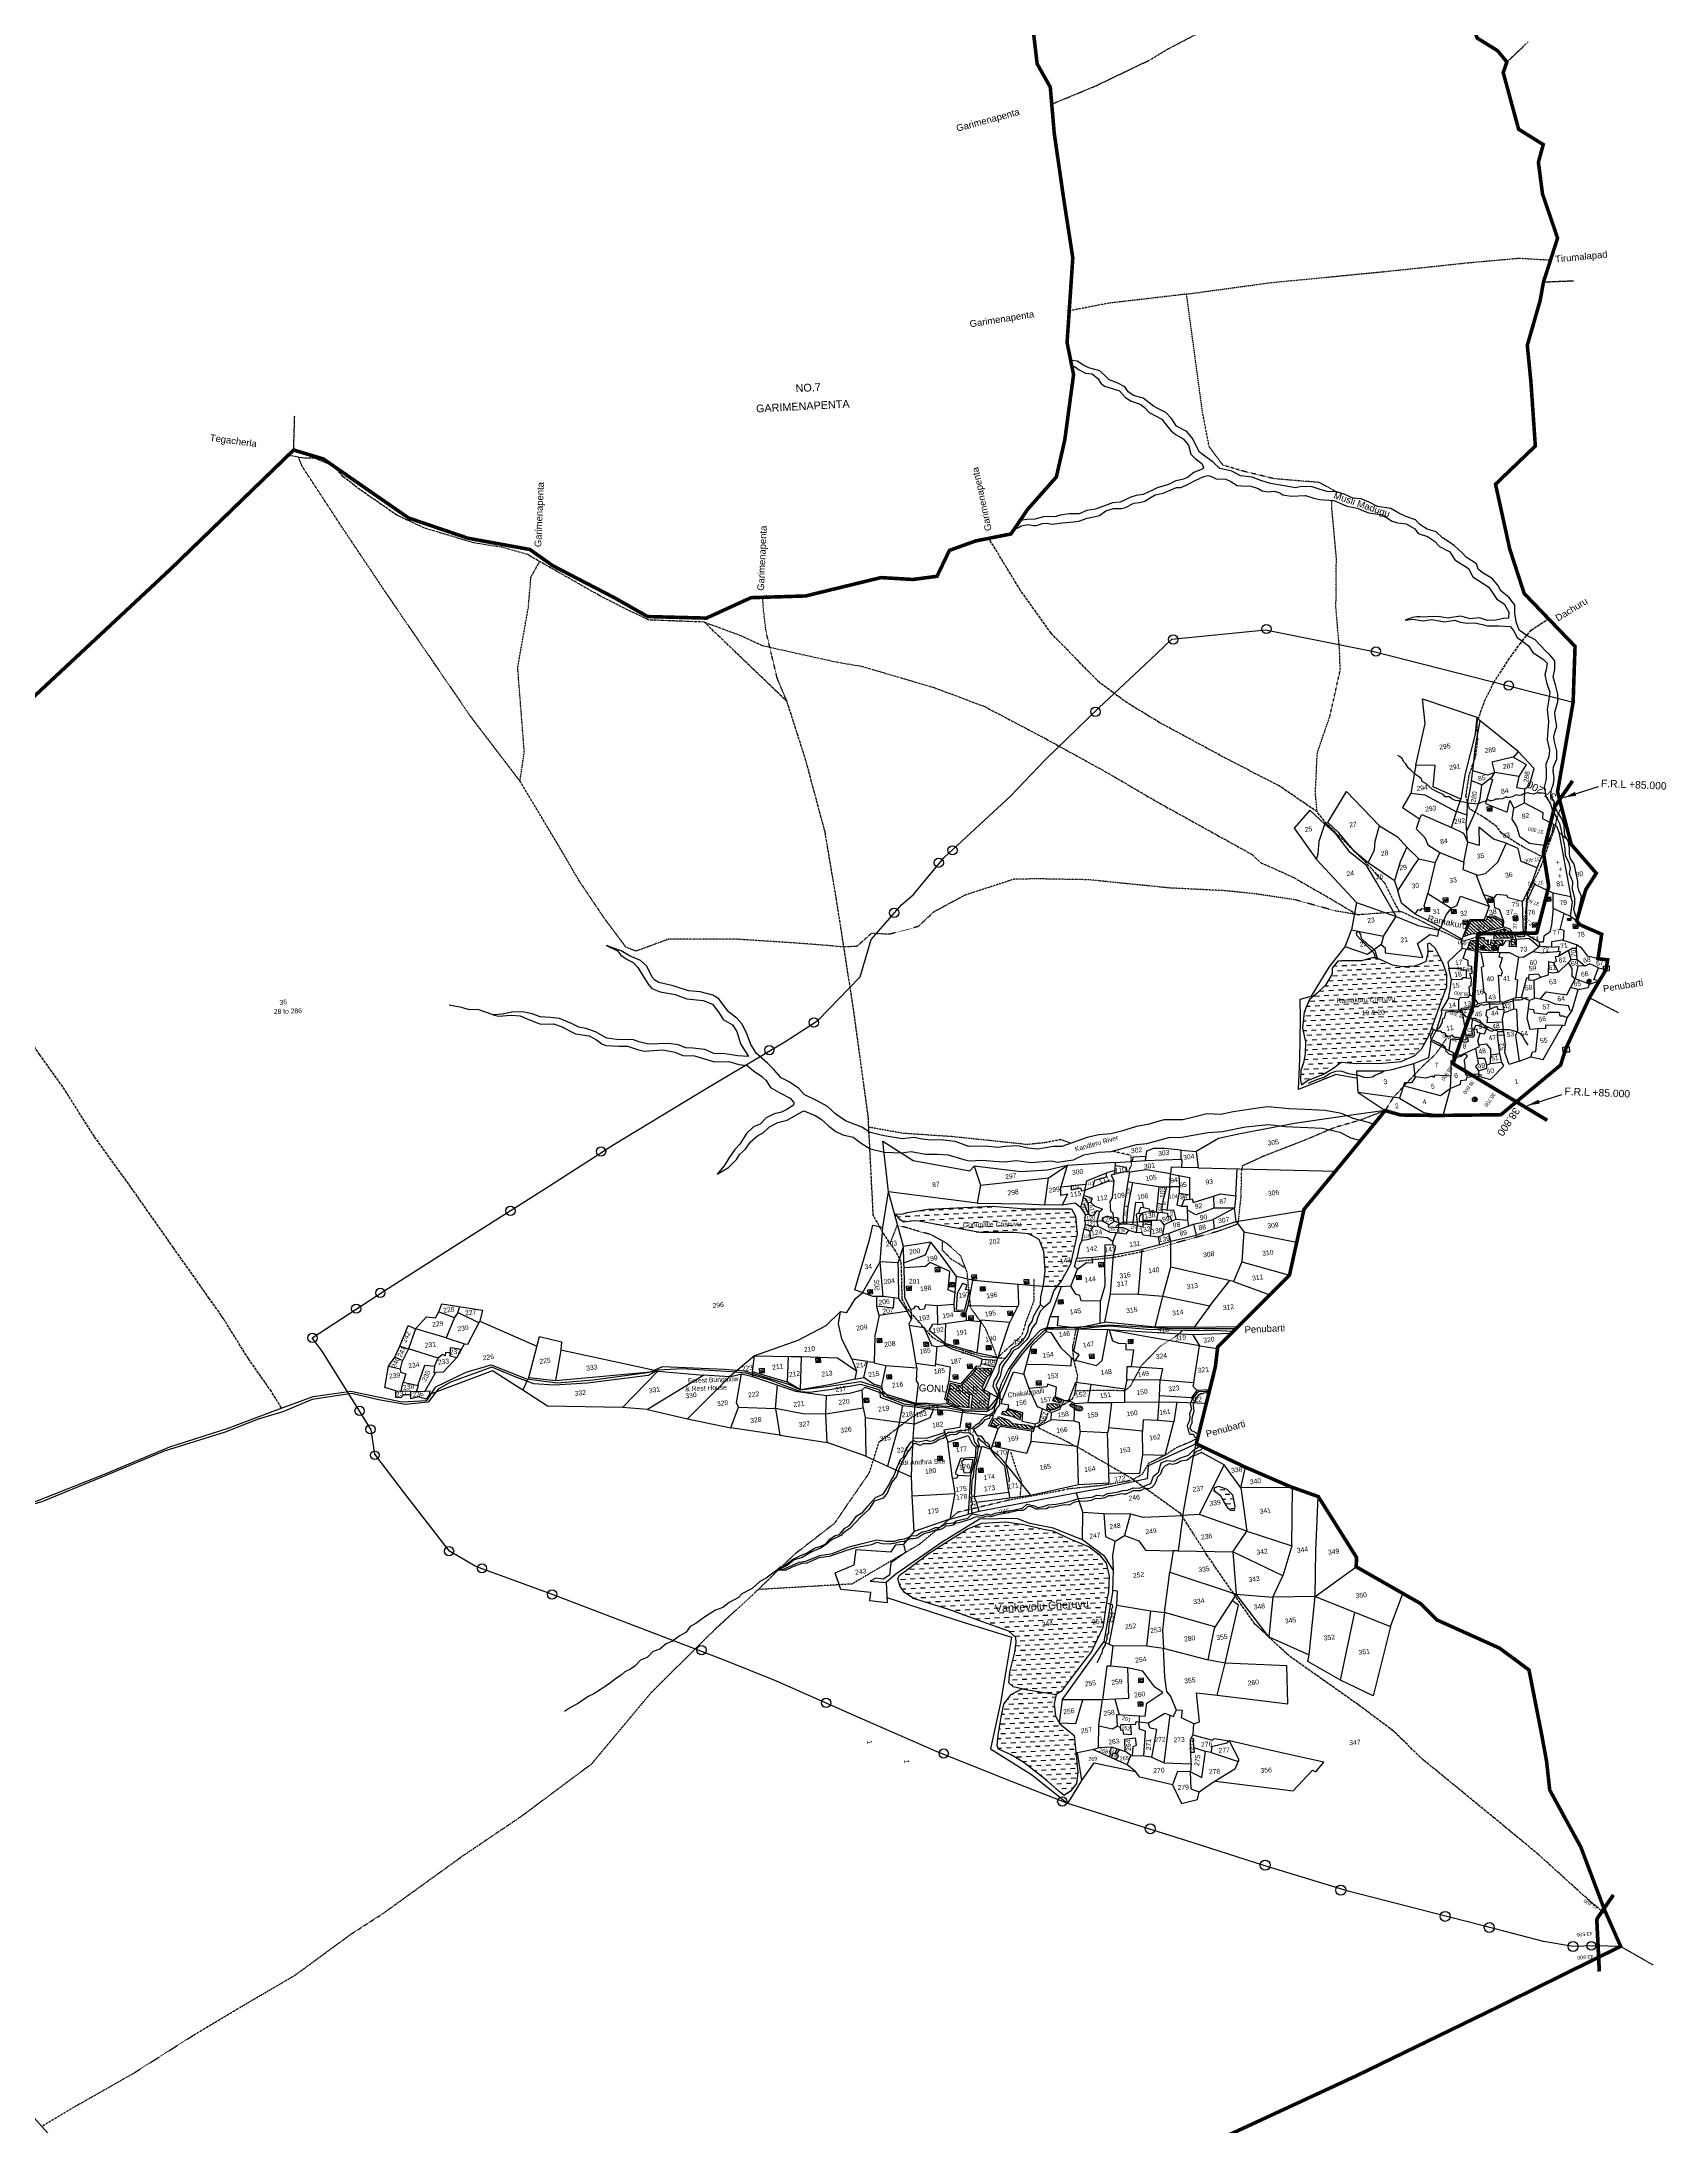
# Model space of a CAD drawing. Header units: inches. Extents: x 325586 to 341753, y 1581072 to 1592491.
# Drawn here: x 331219 to 337816, y 1583229 to 1591698 of the extents above; entities that cross this region are included whole.
import ezdxf

# ---------------------------------------------------------------- set-up
doc = ezdxf.new("R2010")
doc.units = ezdxf.units.IN
doc.header["$MEASUREMENT"] = 0
for name, pattern in [('ACAD_ISO02W100', [15, 12, -3]), ('ACAD_ISO03W100', [30, 12, -18]), ('ACAD_ISO07W100', [3, 0, -3]), ('BORDER', [1.75, 0.5, -0.25, 0.5, -0.25, 0, -0.25])]:
    doc.linetypes.add(name, pattern=pattern)
for name, color, linetype in [('BLOCK', 7, 'Continuous'), ('CARTTRACK', 30, 'ACAD_ISO02W100'), ('laying', 4, 'Continuous'), ('NALA', 4, 'Continuous'), ('ROUND WELL', 5, 'Continuous'), ('SQUAREWELL', 5, 'Continuous'), ('SURVEY_BND', 7, 'Continuous'), ('TEXT', 7, 'Continuous'), ('VILLAGE_AREA', 1, 'Continuous'), ('WATER_BODY', 4, 'Continuous')]:
    doc.layers.add(name, color=color, linetype=linetype)
for name, color, linetype, lineweight in [('FOOTPATH', 150, 'ACAD_ISO07W100', 30), ('ROAD', 1, 'Continuous', 25), ('VILL_BOUNDARY', 6, 'BORDER', 30)]:
    doc.layers.add(name, color=color, linetype=linetype, lineweight=lineweight)
doc.styles.get("Standard").update_dxf_attribs({"font": 'arial.ttf'})
doc.dimstyles.get("Standard").update_dxf_attribs({"dimtxt": 0.18, "dimasz": 0.18, "dimexe": 0.18, "dimexo": 0.0625, "dimgap": 0.09, "dimtad": 0, "dimtih": 1, "dimtoh": 1, "dimdec": 4, "dimzin": 0, "dimdsep": 46, "dimtxsty": 'Standard', "dimcen": 0.09, "dimadec": 0, "dimazin": 0, "dimtfac": 1, "dimtdec": 4, "dimtofl": 0, "dimtmove": 0, "dimatfit": 3, "dimfxl": 0, "dimtolj": 1, "dimtzin": 0, "dimarcsym": 0})
pattern_1 = [(3.0672, (320155.095, 1583786.943), (18.545854, 20.645902), [19.62399, -19.62399])]
pattern_2 = [(138.0672, (320155.095, 1583786.943), (-6.5569494, -7.2994286), [])]

msp = doc.modelspace()

# ---------------------------------------------------------------- hatches: boundary and pattern name
at = {"layer": 'VILLAGE_AREA'}
h = msp.add_hatch(dxfattribs=at)
h.set_pattern_fill('ANSI31', color=256, scale=78.495959, angle=93.0672, style=0)
h.set_pattern_definition(pattern_2)
h.paths.add_polyline_path([(337151.8, 1588099), (337149.6, 1588122.7), (337116.8, 1588140.1), (337091, 1588140.8), (337085.4, 1588128.5), (337023.8, 1588127.5), (336991.5, 1588062.1), (337023, 1588072.1), (337045.2, 1588073.8), (337065.7, 1588078.9)])
h.paths.add_polyline_path([(337138.4, 1588029.9), (337149.9, 1588031.2), (337153, 1588049.5), (337126.1, 1588047.9), (337125.5, 1588035.4), (337120.1, 1588034.8), (337118, 1588048.4), (337104.6, 1588050), (337104.2, 1588030.6), (337091.8, 1588031.4), (337093, 1588049.8), (337077.4, 1588048.2), (337076.9, 1588058.4), (337053.2, 1588058.9), (337047.8, 1588046.2), (337022.6, 1588046.6), (337008.9, 1588013.5), (337104.9, 1588003.5), (337126.4, 1588005.5)])
h.paths.add_polyline_path([(337108.9, 1588026.7), (337126.7, 1588027.7), (337127.7, 1588009.6), (337120, 1588009.2), (337116, 1588009), (337109.9, 1588008.6)], flags=16)
h.paths.add_polyline_path([(337184.1, 1588079.8), (337158.7, 1588076.8), (337162.1, 1588092.1), (337143.8, 1588091), (337140, 1588077.6), (337119.4, 1588075.8), (337115.6, 1588055.2), (337143.9, 1588055.6), (337193.9, 1588056.2)])
h.paths.add_polyline_path([(337200, 1588052.7), (337187, 1588051.2), (337187.8, 1588026.9), (337202, 1588029.6)])
h.paths.add_polyline_path([(337015.3, 1588086), (337145.1, 1588102.9), (337141.2, 1588133.4), (337011.3, 1588116.5)], flags=24)
h.paths.add_polyline_path([(337060.9, 1588050.2), (337099.6, 1588055.3), (337095.7, 1588085), (337057, 1588080)], flags=9)
h = msp.add_hatch(dxfattribs=at)
h.set_pattern_fill('ANSI31', color=256, scale=78.495959, angle=93.0672, style=0)
h.set_pattern_definition(pattern_2)
h.paths.add_polyline_path([(335055.3, 1586271.5), (335070.4, 1586284.1), (335076.6, 1586308.3), (335015.9, 1586311), (335005.7, 1586294.3), (334953.5, 1586237.6), (334909.4, 1586248.7), (334894.1, 1586183.5), (334901.4, 1586180.3), (334902.2, 1586168.1), (334939.4, 1586153.4), (334983.5, 1586148.3), (334983.9, 1586168), (334985.5, 1586202.4), (335000.1, 1586199.9), (334993.3, 1586145.5), (335060.2, 1586146.6), (335068.7, 1586203.6), (335048.4, 1586207.6), (335037.9, 1586229.9)])
h.paths.add_polyline_path([(335145.1, 1586097.7), (335104.4, 1586113.2), (335101.1, 1586102.7), (335085.6, 1586105), (335073.7, 1586076), (335095.6, 1586071.4), (335104.3, 1586079.2), (335171.3, 1586069.6), (335238.7, 1586060.4), (335245.4, 1586070.1), (335223.9, 1586077.7), (335161.4, 1586084.9)])
h.paths.add_polyline_path([(335140.7, 1586142.6), (335134, 1586131.4), (335120.3, 1586133.3), (335116, 1586122.1), (335160.4, 1586114.2), (335192, 1586098.5), (335196, 1586121.7)])
h.paths.add_polyline_path([(335349.8, 1586153.2), (335351.9, 1586162.5), (335326.2, 1586166.2), (335303.3, 1586164.8), (335301, 1586141.8), (335324.3, 1586141.2)])
h.paths.add_polyline_path([(335330.4, 1586192.2), (335325.5, 1586176.9), (335356, 1586167.2), (335361.2, 1586177.2)])
h.paths.add_polyline_path([(334891.4, 1586205.7), (335075.2, 1586208.8), (335074.7, 1586238.9), (334890.9, 1586235.9)], flags=9)
h.paths.add_polyline_path([(335006.2, 1586150.1), (335059.1, 1586157), (335055.3, 1586186.7), (335002.3, 1586179.8)], flags=24)
h.paths.add_polyline_path([(335020.7, 1586280), (335073.7, 1586286.9), (335069.8, 1586316.5), (335016.8, 1586309.6)], flags=9)
at = {"layer": 'WATER_BODY'}
h = msp.add_hatch(dxfattribs=at)
h.set_pattern_fill('DASH', color=256, scale=156.991918, angle=3.0672, style=0)
h.set_pattern_definition(pattern_1)
h.paths.add_polyline_path([(336925, 1587908.4), (336910, 1587953.8), (336877.5, 1588015.7), (336855.9, 1588036.1), (336846.2, 1588032.6), (336847.7, 1587997.4), (336839.4, 1587961), (336816.3, 1587950.9), (336793.6, 1587942.8), (336744.1, 1587939.8), (336704.2, 1587947.1), (336639.6, 1587976.7), (336621.5, 1587976.1), (336578.6, 1587963.9), (336533, 1587964.1), (336498.5, 1587964.5), (336482.6, 1587962.9), (336459.1, 1587933.6), (336459.9, 1587911.3), (336432.8, 1587865.1), (336397.9, 1587833.1), (336367.5, 1587806.9), (336345.9, 1587755.3), (336338.8, 1587691), (336350.5, 1587635.5), (336350.4, 1587586.7), (336342.9, 1587550.3), (336332, 1587519.4), (336330.5, 1587478.4), (336335.2, 1587460.1), (336359.7, 1587478.1), (336421.7, 1587502.6), (336461.9, 1587526), (336496.5, 1587551.7), (336558.9, 1587547.5), (336663.3, 1587547.7), (336739.9, 1587554.9), (336795.1, 1587579.8), (336823, 1587608.1), (336853.1, 1587662.1), (336875, 1587721.6), (336901.7, 1587798), (336925.3, 1587859.9)])
h.paths.add_polyline_path([(336574.9, 1587736.8), (336679.8, 1587740.9), (336678.7, 1587770.9), (336573.7, 1587766.9)], flags=24)
h.paths.add_polyline_path([(336472.6, 1587786.4), (336710.4, 1587795.6), (336709.2, 1587826.4), (336471.4, 1587817.2)], flags=24)
h = msp.add_hatch(dxfattribs=at)
h.set_pattern_fill('DASH', color=256, scale=156.991918, angle=3.0672, style=0)
h.set_pattern_definition(pattern_1)
h.paths.add_polyline_path([(335269.7, 1586831.7), (335289, 1586782.8), (335294.6, 1586704.1), (335287.3, 1586647), (335285.9, 1586641.4), (335340.6, 1586639.6), (335361.9, 1586666.7), (335396.4, 1586731.9), (335424.5, 1586854.9), (335416.9, 1586926.4), (335401.3, 1586956.8), (335332.1, 1586955.9), (335214.1, 1586956.5), (335078.7, 1586966.8), (334819.4, 1586955.4), (334734.1, 1586941.2), (334713.7, 1586934.7), (334686, 1586936.1), (334704.5, 1586911.7), (334719.4, 1586902.3), (334760.5, 1586907.6), (334782.7, 1586906.6), (334889.2, 1586886.2), (335028.4, 1586859.9), (335165.1, 1586860.3), (335227.6, 1586854.2)])
h.paths.add_polyline_path([(334953.7, 1586868.3), (335194.5, 1586872.8), (335193.8, 1586912.3), (334953, 1586907.8)], flags=25)
h.paths.add_polyline_path([(335466.5, 1586941.3), (335457.2, 1586972), (335440, 1586966.8), (335449.3, 1586936.1)], flags=9)
h.paths.add_polyline_path([(335454.6, 1586868.4), (335486.3, 1586872.5), (335484, 1586890), (335452.4, 1586885.9)], flags=9)
h.paths.add_polyline_path([(335446.7, 1586834.3), (335478.5, 1586838.4), (335476.2, 1586856.2), (335444.4, 1586852)], flags=9)
h.paths.add_polyline_path([(335350.4, 1586728), (335403.4, 1586734.9), (335399.5, 1586764.5), (335346.6, 1586757.6)], flags=24)
h = msp.add_hatch(dxfattribs=at)
h.set_pattern_fill('DASH', color=256, scale=39.24798, angle=3.0672, style=0)
h.set_pattern_definition([(3.0672, (320155.095, 1583786.943), (4.6364634, 5.1614755), [4.9059974, -4.9059974])])
h.paths.add_polyline_path([(335444.9, 1586143.6), (335443.8, 1586150.1), (335438.1, 1586154.4), (335428.9, 1586156.4), (335414.6, 1586159.4), (335413.8, 1586143.7), (335420.5, 1586138.4), (335429.2, 1586135.3), (335438.9, 1586136)])
h.paths.add_polyline_path([(335414.6, 1586159.4), (335412.1, 1586159.9), (335401.1, 1586165.8), (335394.8, 1586161.2), (335399.7, 1586153.8), (335412.2, 1586145), (335413.8, 1586143.7)])
h = msp.add_hatch(dxfattribs=at)
h.set_pattern_fill('DASH', color=256, scale=156.991918, angle=3.0672, style=0)
h.set_pattern_definition(pattern_1)
h.paths.add_polyline_path([(336054.6, 1585794.1), (336032.3, 1585817.4), (335997.6, 1585829.3), (335982, 1585823.3), (335979.8, 1585809.9), (335993.2, 1585799.4), (336006.7, 1585789.4), (336018.5, 1585769.8), (336029.3, 1585751.9), (336035.5, 1585740.2), (336048.1, 1585730.6), (336061.5, 1585730.4), (336064.8, 1585747.4)])
h = msp.add_hatch(dxfattribs=at)
h.set_pattern_fill('DASH', color=256, scale=156.991918, angle=3.0672, style=0)
h.set_pattern_definition(pattern_1)
h.paths.add_polyline_path([(335512.5, 1585553.5), (335473, 1585582.8), (335394.1, 1585616.2), (335324.6, 1585647.9), (335287.5, 1585654.6), (335207.1, 1585674.1), (335134.6, 1585685.4), (335037.4, 1585679.8), (334977.4, 1585654.6), (334909.9, 1585613.4), (334818.5, 1585554.7), (334751.6, 1585502.8), (334701.6, 1585466.9), (334696.2, 1585452.8), (334704.9, 1585422.4), (334720.9, 1585398.4), (334758.7, 1585373.1), (334903.4, 1585328.1), (335053.7, 1585273.2), (335146.7, 1585240.1), (335175.2, 1585214.3), (335175.9, 1585195), (335171, 1585155), (335150.3, 1585074.3), (335146.9, 1585030.8), (335164.4, 1585014.6), (335199.6, 1585005.7), (335273.2, 1584993.4), (335339.1, 1584983.7), (335358.6, 1584995.8), (335419.4, 1585076.5), (335481.8, 1585158.6), (335527.5, 1585255.3), (335546, 1585375), (335551.8, 1585398.8), (335554.4, 1585464.1), (335541.3, 1585516.3)])
h.paths.add_polyline_path([(335354.1, 1584863.6), (335336.4, 1584895.5), (335330, 1584944.9), (335339.1, 1584983.7), (335273.2, 1584993.4), (335199.6, 1585005.7), (335156.4, 1584982.7), (335126.3, 1584943.5), (335114.9, 1584890.7), (335103.2, 1584817.6), (335099.4, 1584775.4), (335104.2, 1584761.5), (335152.9, 1584739.4), (335206.8, 1584707.4), (335294, 1584638.9), (335352.7, 1584588.2), (335371.5, 1584573), (335396.3, 1584589.9), (335420.7, 1584622.3), (335427.2, 1584666.4), (335418.3, 1584749.9), (335411.1, 1584816.2), (335389.3, 1584836)])
h.paths.add_polyline_path([(335481.5, 1585261.6), (335534.5, 1585268.5), (335530.7, 1585298.1), (335477.7, 1585291.2)], flags=24)
h.paths.add_polyline_path([(335082.2, 1585307.8), (335472.8, 1585328.8), (335470.1, 1585378), (335079.6, 1585357.1)], flags=24)
h.paths.add_polyline_path([(335277.2, 1585253), (335330, 1585259.9), (335326.2, 1585289), (335273.4, 1585282.2)], flags=24)

# ---------------------------------------------------------------- linework, layer by layer
at = {"layer": 'BLOCK', "color": 1, "const_width": 15}
for points in [[(337332.8, 1587316.1), (337309.7, 1587330.1, 0.000595), (337309.6, 1587330.1), (336953.5, 1587543.9, -0.355004), (336951.3, 1587549.8), (337031.1, 1587779.4, 0.067515), (337032.2, 1587784.7), (337050.7, 1588070.3, -0.394163), (337055.7, 1588075), (337286.1, 1588076, 0.34091), (337291, 1588079.7), (337338, 1588262, 0.1027), (337338.4, 1588270.1), (337317.6, 1588401, -0.100506), (337318, 1588408.9), (337362.1, 1588586.5, -0.090568), (337365.1, 1588593), (337435.9, 1588695.4)], [(337544.4, 1583857.9), (337534.3, 1584064.2, -0.164965), (337537.9, 1584076.6), (337601.7, 1584168.9)]]:
    msp.add_lwpolyline(points, format="xyb", dxfattribs=at)
at = {"layer": 'BLOCK', "color": 2}
for p in [(337412.1, 1588661), (337359.7, 1588576.6), (337335.5, 1588479.6), (337320.6, 1588382), (337336.3, 1588283.3), (337318.4, 1588186), (337102.4, 1588075.2), (337202.4, 1588075.6), (337293.4, 1588089.2), (337047.7, 1588024.7), (337041.3, 1587924.9), (337034.8, 1587825.1), (337013.4, 1587728.4), (336980.5, 1587633.9), (336957.1, 1587541.8), (337042.8, 1587490.3), (337128.5, 1587438.8), (337214.3, 1587387.3), (337300, 1587335.9), (337559.1, 1584107.3), (337536.8, 1584014.7), (337541.6, 1583914.8)]:
    msp.add_point(p, dxfattribs=at)
at = {"layer": 'CARTTRACK'}
for points in [[(335132.3, 1586348.7), (335088.4, 1586350.8), (335038.6, 1586355.9), (335009.6, 1586364.4), (334891.1, 1586402.9), (334838.4, 1586432.5), (334784, 1586494.5), (334732.3, 1586552.6), (334713.4, 1586589.7), (334711, 1586698.4), (334709.2, 1586741.1), (334686, 1586785.3), (334642.4, 1586848.2), (334596, 1586929.2), (334575.4, 1587331.5), (334514.4, 1587777.1), (334446.9, 1588210.4), (334400.1, 1588487.6), (334322.5, 1588776.9), (334245.8, 1589017.2), (333970.4, 1589281.9), (333909.9, 1589340.3), (333681.2, 1589349), (333483.1, 1589448.5), (333192.7, 1589614.3), (333086.7, 1589644.1), (332974, 1589661.8), (332773.8, 1589722.1), (332661.5, 1589774.3), (332512.4, 1589877.6), (332443, 1589931), (332417.1, 1589959), (332404.9, 1589973.9), (332328, 1590005.9), (332274.8, 1590007.2), (332220.3, 1590018.4)], [(336733.1, 1588164.5), (336718.4, 1588191), (336671.3, 1588282.2), (336599.3, 1588360.5), (336436.3, 1588521), (336398.7, 1588569), (336244.4, 1588674.9), (336044.8, 1588777.5), (335757.5, 1588932.6), (335627.5, 1589011.6), (335514, 1589094.6), (335318.2, 1589294.7), (335193.1, 1589470.3), (335065.1, 1589680.6)], [(333909.9, 1589340.3), (334052.3, 1589287.8), (334145.3, 1589245.2), (334446, 1589178.2), (334546.2, 1589161.6), (334841.8, 1589074.8), (335048.3, 1588997), (335297.4, 1588865.6), (335549.5, 1588726.6), (335743.9, 1588612.6), (336134.3, 1588396), (336168.7, 1588363.4), (336303.5, 1588302.6), (336457, 1588213.9), (336561.3, 1588151.9), (336740.2, 1588165.1), (336832.4, 1588121.1), (336962.8, 1588056.5), (336995.2, 1588045.5), (337126.3, 1588086.1), (337157.4, 1588094.8), (337215.2, 1588062.3), (337242.3, 1588064.6), (337246, 1588161.8), (337253.3, 1588233.6), (337308.1, 1588349.1), (337346.1, 1588455.9), (337368.2, 1588516.7), (337371.8, 1588543.4), (337390.6, 1588589.5)], [(337319.8, 1588381.9), (337288.8, 1588398.1), (337216.9, 1588436.6), (337147.7, 1588482.6), (337128, 1588508.8), (337083.7, 1588541.6), (337017.5, 1588581.2), (337002.4, 1588633.4), (337017.1, 1588723.6), (337042.7, 1588796.5), (337050.9, 1588863.1), (337047.7, 1588930.8), (337078.2, 1589018.5), (337115.4, 1589094.6), (337174.3, 1589185.2), (337223, 1589252.3), (337267, 1589308), (337337.9, 1589353.9)], [(332192.5, 1586146.9), (332151.9, 1586214.5), (332058.1, 1586347.7), (331956.4, 1586511.4), (331899.4, 1586592.5), (331753.7, 1586798.3), (331589.6, 1587032.8), (331433.2, 1587249.8), (331304.6, 1587451.6), (331211.2, 1587581.7), (331052.8, 1587822.5), (330866.2, 1588084.5), (330661.6, 1588351.2), (330579.8, 1588469.3)], [(337575.6, 1584085.6), (337515.4, 1584135), (337297.3, 1584332.7), (337118.9, 1584480.5), (336829.4, 1584717.2), (336707.9, 1584834.9), (336566.7, 1584940.6), (336284.8, 1585139.9), (336145.2, 1585269.6), (335952.2, 1585548.1), (335843.6, 1585718.1), (335634.3, 1585867.5), (335447.9, 1585975.3), (335388.3, 1586007.3), (335274, 1586063.1), (335263.9, 1586074.3), (335298.2, 1586102.3), (335306.9, 1586133), (335370.7, 1586163), (335403.5, 1586183.5), (335413.8, 1586202.6), (335426.4, 1586277.4), (335410.1, 1586344.1), (335406, 1586394.3), (335418.8, 1586460.6), (335424.2, 1586472.7)]]:
    msp.add_lwpolyline(points, dxfattribs=at)
at = {"layer": 'FOOTPATH', "ltscale": 0.01}
for points in [[(335320.7, 1591445), (335494.9, 1591517.1), (335718.5, 1591624.2), (335794.6, 1591669.9), (335978.7, 1591766.7), (336123.2, 1591870.5), (336294.1, 1591965.5), (336440.4, 1592067.6), (336559.3, 1592147), (336666.2, 1592258.6)], [(335868.1, 1590672.9), (336204.4, 1590718.8), (336689.7, 1590766.2), (337009, 1590800.1), (337219.1, 1590819), (337346.3, 1590811.3)], [(336476.5, 1589869.3), (336406.8, 1589907.7), (336346.6, 1589912.4), (336225.9, 1589922.5), (336102.4, 1589952.2), (336016.1, 1589977.9), (335959.8, 1590053.8), (335932.9, 1590193.5), (335868.1, 1590672.9), (335552.1, 1590635.9), (335391.6, 1590604.7)], [(336561.3, 1588151.9), (336470.7, 1588167.1), (336309.7, 1588211.7), (336145, 1588236.7), (336023.4, 1588248.9), (335798.4, 1588260), (335469.9, 1588293.4), (335268.9, 1588297), (335168.2, 1588295.9), (334969.6, 1588231.3), (334841.6, 1588162.6), (334777.8, 1588103.2), (334660.7, 1588071.7), (334588.6, 1588075.8), (334529.2, 1588022.7), (334476.5, 1588020.2), (334410.3, 1588026.3), (334271.5, 1588036.9), (334041.4, 1588051.9), (333765.7, 1588052.3), (333633, 1588003.5), (333592.6, 1588018.5), (333507.4, 1588131.9), (333402.5, 1588287.1), (333332.7, 1588407), (333161, 1588694.2), (332959.1, 1588959.3), (332619.3, 1589455.8), (332443.2, 1589718.6), (332276.2, 1589973.8), (332262.2, 1590009.8)], [(336398.7, 1588569), (336391.3, 1588645.3), (336398.9, 1588808.3), (336450.8, 1588959.7), (336492.1, 1589144.8), (336489.4, 1589228.5), (336474.8, 1589397.1), (336476.6, 1589601.3), (336457.7, 1589807.5), (336457.7, 1589835.3)], [(333161, 1588694.2), (333178.8, 1588812.4), (333151.9, 1589155.8), (333195.4, 1589401.2), (333205.8, 1589523.3), (333241.2, 1589586.6)], [(334245.8, 1589017.2), (334206, 1589111.9), (334182.9, 1589208.5), (334160.5, 1589302.3), (334149.4, 1589396.8), (334147, 1589441)], [(336922.6, 1587647.4), (336879.6, 1587585.1), (336820.9, 1587530.3), (336706.5, 1587407.7), (336674.3, 1587355.4), (336572.6, 1587316.3), (336470.9, 1587287), (336352.1, 1587236.7), (336180.7, 1587170.1), (336094.6, 1587130.5), (336090.6, 1587105.3), (336088.4, 1587006.4), (336076.6, 1586894.4), (335994.9, 1586864.6), (335797.6, 1586810.4), (335694.4, 1586783.3), (335571.9, 1586758.3), (335424, 1586742.1)], [(335398.2, 1587222.4), (335357, 1587237.7), (335292.6, 1587224.9), (335220.6, 1587217.6), (335150.5, 1587225.3), (334915.9, 1587249.7), (334717.4, 1587263.2), (334577.6, 1587287.9)], [(335633.6, 1587110.3), (335644.5, 1587132.3), (335642.9, 1587173.7), (335579.1, 1587187.7), (335567.9, 1587191.1)], [(335248.5, 1586671.8), (335248.3, 1586583.8), (335215.3, 1586496.2), (335198.6, 1586441.2), (335098.7, 1586350.3), (335081.4, 1586399.3), (335051.7, 1586470.5), (334991.6, 1586554.5), (334978.9, 1586680.4), (334976.7, 1586700.2), (334950.9, 1586766), (334892.9, 1586817), (334828.7, 1586852.5), (334787.5, 1586862.7), (334736.6, 1586878.6), (334692.1, 1586889.8), (334664.2, 1586816.8)], [(334971.1, 1586714.5), (334942.4, 1586734), (334911.7, 1586752.1), (334890.7, 1586774.6), (334876.2, 1586789.1), (334877.9, 1586825.3)], [(335852, 1586463.9), (335836, 1586445.7), (335763.8, 1586400), (335686.6, 1586322.5), (335638.1, 1586233.9), (335616.2, 1586216.9), (335535.4, 1586219), (335416.1, 1586216.2)], [(331218.9, 1583228.8), (331345.3, 1583304.4), (331593, 1583445.1), (331834.7, 1583598.6), (332020.8, 1583710.1), (332246.1, 1583841.8), (332476.8, 1584011), (332604.5, 1584093.3), (332925.8, 1584325.5), (333164.2, 1584486.7), (333452.9, 1584702.1), (333695, 1584992.2), (333949.3, 1585244), (334111.3, 1585393.3), (334158.6, 1585438.6), (334276.1, 1585553.1), (334439.3, 1585679.8), (334580.2, 1585884.5), (334619.2, 1586008.5), (334746.1, 1586105.9), (334821.7, 1586150.1)], [(335913.7, 1586025.8), (335886.4, 1586010.3), (335826.7, 1585985.9), (335780.3, 1585955.1), (335713, 1585921.3), (335686.5, 1585876.2), (335650.4, 1585856), (335623, 1585848.3), (335520.1, 1585831.9), (335457.8, 1585825.8), (335388.3, 1585818.1), (335344.9, 1585808.7), (335146.6, 1585772.8), (334938.5, 1585723.1), (334782.4, 1585592.8), (334509.2, 1585432), (334128.4, 1585409.7)], [(335192.8, 1585781.1), (335197.6, 1585850.8), (335179.6, 1585890.2), (335154.8, 1585968.3)]]:
    msp.add_lwpolyline(points, dxfattribs=at)
at = {"layer": 'NALA'}
for points in [[(335402.2, 1590380.9), (335413.1, 1590378.8), (335431.6, 1590365.8), (335458, 1590351.5), (335484.8, 1590348.3), (335508, 1590329.8), (335520.1, 1590310.8), (335534.6, 1590298.3), (335565.8, 1590289.6), (335595.3, 1590279.7), (335619.4, 1590253.5), (335640, 1590239.9), (335682.4, 1590224), (335697.7, 1590211.8), (335716.4, 1590191.2), (335768.1, 1590165.2), (335785.8, 1590141.5), (335804.4, 1590118.4), (335823.9, 1590102.3), (335854.9, 1590085), (335876.4, 1590059.8), (335885.8, 1590023), (335903.4, 1590004.6), (335930.4, 1589984.2), (335937.1, 1589969.4), (335933.6, 1589962.9), (335897.8, 1589947.7), (335872.5, 1589927.6), (335851.2, 1589920.2), (335824.2, 1589913.8), (335795.3, 1589899.2), (335748.6, 1589885.6), (335726.5, 1589875), (335691.7, 1589858.5), (335663.2, 1589855.2), (335641.7, 1589847.4), (335599, 1589827.5), (335566.8, 1589825.5), (335498.7, 1589798.7), (335462.8, 1589793.8), (335431.9, 1589780.5), (335390.9, 1589780.8), (335355, 1589775.2), (335334.2, 1589767.4), (335313.4, 1589769.7), (335286.7, 1589767.4), (335251.5, 1589758.9), (335219, 1589757), (335192.4, 1589753.6)], [(337463.8, 1588165.7), (337462.5, 1588179.1), (337468.5, 1588204), (337471.5, 1588228.4), (337462.7, 1588246.3), (337457.7, 1588267.5), (337456.7, 1588286.9), (337446.6, 1588339.4), (337441.2, 1588358.9), (337427.9, 1588379), (337423.6, 1588396.3), (337423.7, 1588421.8), (337417.9, 1588451.3), (337405.2, 1588470.1), (337403.2, 1588485.8), (337401.2, 1588514.9), (337393.4, 1588539.7), (337375.9, 1588566.4), (337359.7, 1588595.9), (337362.4, 1588610), (337347.9, 1588632.8), (337349, 1588655.6), (337358, 1588683.3), (337361.6, 1588707.5), (337357.1, 1588735.6), (337358.1, 1588751.9), (337371.8, 1588782.9), (337371.6, 1588816.8), (337362.6, 1588854.6), (337359.7, 1588874), (337364.7, 1588897.2), (337372.1, 1588916.3), (337365.6, 1588955), (337364.3, 1588973.7), (337375.5, 1589016.7), (337376.2, 1589047.2), (337366.4, 1589085.8), (337357.6, 1589116), (337363.2, 1589149.2), (337363.1, 1589183.1), (337343.6, 1589206.7), (337326.8, 1589222.6), (337283.6, 1589268.7), (337246.3, 1589288.5), (337218.5, 1589307.5), (337207, 1589341.2), (337201.6, 1589376.8), (337201, 1589409.4), (337178.9, 1589440.5), (337144.5, 1589467.6), (337132.2, 1589489.9), (337109.8, 1589517.3), (337068.5, 1589542.3), (337053, 1589555.2), (337045.2, 1589576.4), (337003.7, 1589603.6), (336986, 1589623.3), (336955.9, 1589650.5), (336933.2, 1589666.2), (336907.2, 1589682.9), (336882, 1589706.9), (336845.8, 1589718), (336815.9, 1589737.1), (336797.3, 1589756.2), (336758.7, 1589769), (336730.5, 1589782.6), (336698, 1589802.1), (336644.2, 1589809.5), (336609.4, 1589827.7), (336576.6, 1589840.6), (336543.5, 1589844.1), (336508.8, 1589859.4), (336476.5, 1589869.3), (336439.3, 1589871.1), (336410.6, 1589879.5), (336378, 1589889.4), (336335.6, 1589891.2), (336310, 1589886), (336256.9, 1589895.6), (336209.5, 1589903.6), (336170.1, 1589916.1), (336135.2, 1589929.6), (336086.8, 1589934.6), (336051.7, 1589953.7), (336003.5, 1589964.8), (335976, 1589990.1), (335936.8, 1590018.9), (335919.8, 1590032), (335893.3, 1590085), (335869.6, 1590114.3), (335827.9, 1590135.7), (335807.2, 1590168.1), (335783.7, 1590191.3), (335754.3, 1590207.2), (335733.3, 1590217.7), (335692.3, 1590250.2), (335652.4, 1590260.3), (335631.1, 1590276.4), (335617.8, 1590296), (335586.6, 1590312.1), (335554.2, 1590324.1), (335540.9, 1590338), (335516.5, 1590360.5), (335470.9, 1590373.8), (335446.3, 1590385), (335423.6, 1590400.4), (335404.2, 1590403.4), (335397.8, 1590402.8)], [(335170.5, 1589721.4), (335180.5, 1589721.8), (335196.7, 1589731), (335224.3, 1589736.5), (335246.4, 1589733.3), (335259.4, 1589733.4), (335283.1, 1589740.6), (335301.8, 1589742.6), (335320.6, 1589737.6), (335363.1, 1589743.7), (335408.8, 1589747.5), (335430.5, 1589750.1), (335464.4, 1589763.1), (335484.6, 1589766.4), (335514.5, 1589773.7), (335541, 1589792.3), (335571.3, 1589801.4), (335603.8, 1589802.4), (335620.3, 1589805.8), (335654.2, 1589823.1), (335677.5, 1589825.8), (335698.4, 1589831.9), (335724.4, 1589848.3), (335740.2, 1589856.7), (335773.1, 1589863.6), (335801.7, 1589875.7), (335827.3, 1589887.4), (335845.3, 1589887.7), (335866.1, 1589896.6), (335903.7, 1589916.2), (335937.7, 1589932), (335954.3, 1589935.6), (335968.8, 1589932.2), (335988.1, 1589921.8), (336027.9, 1589920.9), (336047.3, 1589911.4), (336073, 1589895.5), (336092.7, 1589893.8), (336129.3, 1589892.4), (336159.4, 1589882.6), (336175.6, 1589873.7), (336199.7, 1589869.7), (336224.5, 1589872.6), (336247.5, 1589865.5), (336259.7, 1589856.7), (336292.6, 1589851.7), (336350.7, 1589854.3), (336385, 1589843.6), (336409.4, 1589837.9), (336466, 1589834.9), (336491.4, 1589823.8), (336519.4, 1589811.8), (336562.4, 1589803.2), (336588.8, 1589790.5), (336607.9, 1589784.3), (336662.5, 1589776.5), (336702.7, 1589750.2), (336725.1, 1589743), (336759.7, 1589739.2), (336794.7, 1589718.9), (336808.9, 1589700.7), (336846, 1589687.5), (336874.7, 1589669.6), (336895.3, 1589647.9), (336937.6, 1589625.5), (336957.6, 1589593.9), (337013, 1589558.6), (337031.3, 1589524.5), (337096.3, 1589481.9), (337128.4, 1589434.1), (337157.5, 1589414.2), (337176.9, 1589380.4), (337176.2, 1589356.9), (337154.7, 1589355.5), (337124.2, 1589347.9), (337090.8, 1589346.7), (337057.9, 1589357.1), (337019.8, 1589353.9), (336982.2, 1589363.8), (336953.5, 1589360.3), (336930.7, 1589356.2), (336912.7, 1589358.7), (336898.4, 1589361.9), (336871.1, 1589362.7), (336847.4, 1589361.4), (336830.2, 1589360.5), (336816.2, 1589362), (336803.7, 1589362.2), (336785.8, 1589358.7), (336756, 1589347.7), (336788.4, 1589352.6), (336829.6, 1589344.9), (336863.5, 1589351.2), (336894.2, 1589345.2), (336915.1, 1589341), (336957.5, 1589347.8), (336979.2, 1589340.4), (337008.3, 1589335.6), (337037.7, 1589337.5), (337070.4, 1589331), (337089.4, 1589325), (337136.5, 1589324.7), (337181.7, 1589322), (337196.1, 1589306.6), (337211.3, 1589278), (337231.9, 1589263.2), (337257.4, 1589244), (337274.7, 1589216.6), (337317.3, 1589188.6), (337332.3, 1589174.1), (337328.4, 1589147), (337322.6, 1589127.7), (337329.5, 1589094.7), (337343.8, 1589055), (337338.1, 1589017.6), (337332.5, 1588985.4), (337337.9, 1588936.7), (337335.4, 1588900), (337332.5, 1588862.2), (337342.3, 1588819.7), (337339, 1588792.9), (337326.5, 1588762.8), (337328.3, 1588728.7), (337328.4, 1588702.4), (337321, 1588669.7), (337328.3, 1588629.2), (337344.9, 1588604.9), (337354.7, 1588574.3), (337368.6, 1588549.2), (337383.3, 1588522.4), (337389.7, 1588493.4), (337400.9, 1588443.7), (337403.8, 1588421.4), (337405.1, 1588393.9), (337421.1, 1588361.7), (337426.1, 1588339.3), (337421.6, 1588318.7), (337436.1, 1588286.3), (337434.3, 1588255.8), (337444, 1588219.6), (337444, 1588194.8), (337440.2, 1588174.1), (337447.3, 1588147.3), (337455.7, 1588138.2)], [(337325.8, 1588643), (337306.2, 1588646.6), (337287.3, 1588645.2), (337275.7, 1588641.2), (337262.8, 1588644.3), (337254.1, 1588646.7), (337236, 1588641.9), (337230.1, 1588636.9), (337215.5, 1588636.1), (337206.4, 1588638.5), (337190.7, 1588630.1), (337173, 1588626.3), (337166.4, 1588630.1), (337150.9, 1588622.3), (337136.2, 1588621.3), (337123.5, 1588621.5), (337119.6, 1588618.2), (337107.8, 1588614.5), (337099.3, 1588614.5), (337095.1, 1588616.6), (337088.9, 1588617.4), (337081.3, 1588610.8), (337066.8, 1588608.1), (337051.5, 1588601.1), (337010.1, 1588605), (336995.6, 1588609.1), (336984.7, 1588609.9), (336976.5, 1588612), (336972.1, 1588614.7), (336959.9, 1588616), (336946.3, 1588621.2), (336936.3, 1588629.8), (336919, 1588630.8), (336909.7, 1588640.1), (336885.7, 1588651.1), (336864.9, 1588661.1), (336840.5, 1588684.2), (336824.4, 1588692.2), (336821.5, 1588704.7), (336809.9, 1588713.6), (336793.3, 1588724.1), (336778.5, 1588739.3), (336767.5, 1588748.8), (336758.8, 1588765.1), (336750, 1588772.1), (336742.9, 1588787.1), (336726.4, 1588797.9)], [(336643.9, 1587974.7), (336638.6, 1587990.7), (336635, 1588003.6), (336621.9, 1588016.5), (336607.2, 1588027.2), (336579.2, 1588054.7), (336575.4, 1588070.7), (336569.6, 1588082.1), (336562.1, 1588083.6), (336557.2, 1588076.7), (336558.3, 1588068.6), (336576.6, 1588048.3), (336610.5, 1588014.6), (336628.7, 1587997.2), (336634.6, 1587976.5)], [(336628.4, 1587299.4), (336606.6, 1587307.1), (336545.3, 1587323.7), (336496.7, 1587343.5), (336431.1, 1587355.9), (336350.2, 1587360.4), (336286.7, 1587363.2), (336198.7, 1587371), (336166.8, 1587367.1), (336057.8, 1587350.9), (336006.8, 1587340.1), (335950.4, 1587342.2), (335903.4, 1587330.2), (335852.5, 1587318.6), (335776.3, 1587317.5), (335711, 1587299.3), (335664.3, 1587290.9), (335603.5, 1587272.5), (335560.3, 1587261), (335511.9, 1587257.3), (335464.9, 1587246.7), (335362, 1587209.1), (335325.9, 1587209.8), (335264.2, 1587198.8), (335224.3, 1587202.9), (335181.4, 1587212), (335132.6, 1587209.7), (335101.5, 1587205.5), (335051.1, 1587211.6), (334984.3, 1587209.1), (334928.3, 1587229.7), (334869.3, 1587237.2), (334829.1, 1587235.8), (334794.7, 1587239.1), (334760.8, 1587246.1), (334714.3, 1587240.3), (334639.6, 1587253.6), (334582.9, 1587267.1), (334549.3, 1587288.8), (334482.6, 1587314.6), (334444, 1587340.8), (334410, 1587372.1), (334370.1, 1587394.2), (334314.7, 1587421.3), (334293.2, 1587444.8), (334254.2, 1587472.1), (334222, 1587489.1), (334192.6, 1587522.1), (334166.8, 1587548.7), (334122, 1587588.2), (334099, 1587624.1), (334081, 1587671.1), (334061.7, 1587708.4), (334042.1, 1587731.2), (334008.4, 1587756.2), (333968.6, 1587809.2), (333944.6, 1587824.5), (333893.1, 1587837.5), (333846.1, 1587842.3), (333783.9, 1587863), (333725.1, 1587876), (333708.7, 1587885.8), (333697.4, 1587897.1), (333676.6, 1587942.7), (333651.1, 1587964.9), (333605.5, 1587984.5), (333571.6, 1588004.5), (333541.2, 1588015.4), (333512.6, 1588026.8), (333557.2, 1588004.1), (333568.8, 1587987.8), (333596.3, 1587969.1), (333620.5, 1587957.9), (333640.4, 1587937.2), (333681.3, 1587868.9), (333696.3, 1587851.7), (333730.1, 1587838.4), (333791.5, 1587827), (333813.6, 1587819.4), (333838.1, 1587809.3), (333905.7, 1587803.1), (333942.9, 1587787.8), (333969, 1587754.6), (333986.4, 1587725.7), (334024.7, 1587704.2), (334042.4, 1587676.9), (334056.2, 1587626.8), (334089.2, 1587575.3), (334045.7, 1587578.1), (333992.8, 1587586.8), (333948.2, 1587587.7), (333911.5, 1587603.6), (333863, 1587609.7), (333834.3, 1587611), (333803.5, 1587622.2), (333763.7, 1587628.1), (333683.6, 1587626), (333643.2, 1587634.6), (333621.6, 1587643.5), (333555, 1587643.8), (333514.4, 1587649.9), (333468.1, 1587675.1), (333428.9, 1587689.5), (333400.5, 1587694.9), (333370.8, 1587710.1), (333322.3, 1587729.4), (333285.2, 1587733.3), (333243.8, 1587736.4), (333210.1, 1587748.5), (333178.8, 1587755.8), (333135.1, 1587757.1), (333088.2, 1587747.6), (333051.9, 1587744.9), (333073.4, 1587738.8), (333125.5, 1587743.4), (333162.1, 1587740), (333190.6, 1587728.4), (333226.7, 1587713.8), (333246.2, 1587706.1), (333296.8, 1587708.7), (333332.8, 1587696.2), (333364.5, 1587678.6), (333387.3, 1587667.2), (333442.3, 1587659.9), (333472.2, 1587643.7), (333493.2, 1587627.3), (333509.6, 1587620.5), (333563.6, 1587617.5), (333598, 1587616.7), (333638.4, 1587603.7), (333665.6, 1587597.2), (333741.8, 1587602.3), (333790, 1587593.5), (333822.2, 1587579.3), (333870, 1587578), (333950.7, 1587554.3), (334009.7, 1587554.7), (334050.1, 1587542.9), (334083.9, 1587538.3), (334109.7, 1587517.8), (334143.4, 1587494.6), (334161.3, 1587477.3), (334178.6, 1587448.8), (334216.3, 1587427.9), (334259, 1587406.3), (334273.9, 1587388.3), (334272.4, 1587377.4), (334245.5, 1587360.5), (334223.1, 1587348.7), (334193, 1587342.5), (334161.2, 1587326.1), (334136, 1587300.5), (334109.6, 1587289.1), (334080.6, 1587262.3), (334054, 1587219.7), (334033.2, 1587197.9), (334009.6, 1587162), (333989.8, 1587131.3), (333962.2, 1587097.6), (334007.8, 1587123.7), (334041.1, 1587156.7), (334052.1, 1587176.9), (334076.7, 1587199.1), (334096.4, 1587227.8), (334127, 1587254.5), (334148.1, 1587264.9), (334174.9, 1587289.8), (334208.4, 1587306.6), (334246.6, 1587316.4), (334290.5, 1587343), (334313.9, 1587355.1), (334359.5, 1587336.1), (334384.6, 1587321), (334415.5, 1587292.7), (334444.5, 1587270.5), (334472.8, 1587257.3), (334513.8, 1587247.2), (334546.9, 1587222.9), (334582.7, 1587199.9), (334641, 1587186.2), (334708.7, 1587184), (334749.7, 1587189), (334808.2, 1587178.5), (334855.2, 1587177.9), (334900.4, 1587175.9), (334963.9, 1587156.9), (334985.7, 1587152.1), (335039.7, 1587154.5), (335085.9, 1587149.5), (335128.3, 1587147.6), (335176, 1587152.2), (335237, 1587144.1), (335318.9, 1587150.8), (335343.7, 1587145.5), (335408.7, 1587155.4), (335451.4, 1587176.5), (335510.6, 1587187.2), (335561.9, 1587189.4), (335631.1, 1587208.9), (335665.4, 1587217.9), (335707.2, 1587222.5), (335795.5, 1587246.5), (335848.5, 1587247.1), (335954.2, 1587267.2), (336014.1, 1587270.1), (336107.7, 1587289.6), (336201.3, 1587298.8), (336270.1, 1587291.6), (336419.8, 1587283.7), (336490.9, 1587268.4), (336534.6, 1587245.5), (336574.6, 1587233.6)], [(336980.3, 1587766.2), (336986.3, 1587772.4), (336997.5, 1587773.5), (337010.3, 1587774.3), (337014.6, 1587777.4), (337038.1, 1587778.7), (337051.5, 1587779), (337057.5, 1587784.2), (337066.5, 1587786.1), (337075.2, 1587783.5), (337084.1, 1587787.3), (337093.8, 1587789.4), (337106, 1587789.7), (337117, 1587790), (337121.3, 1587788.2), (337155.9, 1587790.1), (337173.2, 1587795.5), (337190.1, 1587799.9), (337198.2, 1587803.6), (337202.9, 1587805.8), (337214.1, 1587806.2), (337220.1, 1587806.1), (337229.3, 1587807.2), (337236.6, 1587812.4), (337248.4, 1587814.6), (337255.4, 1587814)], [(333051.9, 1587744.9), (333025.4, 1587754.5), (332989.9, 1587766.3), (332955.7, 1587765.6), (332924.3, 1587774.1), (332873.7, 1587783.7)], [(337256.1, 1587621.6), (337248.8, 1587632.3), (337242.5, 1587641.2), (337230.3, 1587663.1), (337212.5, 1587674.3), (337199.6, 1587678.6), (337180.2, 1587683.2), (337160.6, 1587684), (337144.1, 1587683.1), (337129.3, 1587684.7), (337113.8, 1587680.3), (337107.3, 1587677.6), (337094.1, 1587682.3), (337085.4, 1587690.5), (337075, 1587704.3), (337064.7, 1587715.4), (337059.2, 1587721.7), (337048.7, 1587724.2), (337045.4, 1587726.2), (337039.6, 1587729.8), (337029.1, 1587729.8), (337020.7, 1587728.7), (337015.7, 1587727.7), (337009.8, 1587732.4), (337003.9, 1587736.9), (336994.9, 1587746.3), (336980.9, 1587755.4), (336980.3, 1587766.2), (336974.6, 1587756.1), (336963.9, 1587755.3), (336951.2, 1587758.8), (336946.5, 1587757.6), (336935.2, 1587756.8), (336931.4, 1587756.6), (336924.4, 1587755.6), (336919.5, 1587753.5), (336918.8, 1587747.8), (336914.6, 1587731.6), (336906.3, 1587725.9), (336905.9, 1587714.5), (336900.1, 1587702.2), (336892.2, 1587690.8), (336881.2, 1587679.1)], [(337068.6, 1587497.6), (337050.5, 1587503.2), (337037.4, 1587502.3), (337031.9, 1587498.5), (337026.2, 1587498), (337022.6, 1587499.6), (337013.4, 1587499.2), (337008, 1587497.4), (337003.6, 1587499.4), (337001.2, 1587506.7), (337000, 1587539.7), (336997.1, 1587554.6), (336996.5, 1587563.6), (337004.1, 1587570.3), (337009.5, 1587576.5), (337005.3, 1587582.4), (337001.9, 1587583.3), (336990.6, 1587580.4), (336983.3, 1587575.7), (336972.4, 1587572.5), (336964.6, 1587572.9), (336953, 1587579.4), (336947.4, 1587581), (336935.1, 1587584.5), (336926.5, 1587592.6), (336922.4, 1587595.3), (336920.7, 1587604.2), (336917.8, 1587613.8), (336907.5, 1587621.4), (336898.1, 1587625.8), (336890, 1587631.1), (336879.4, 1587635.5), (336874.9, 1587639.3), (336861.2, 1587642.7), (336860.6, 1587660.4), (336864.9, 1587669), (336871, 1587685), (336864.7, 1587693.5)], [(337089.8, 1587686.4), (337076.8, 1587691.3), (337063.3, 1587697.7), (337053.3, 1587701.4), (337049.4, 1587701.4), (337041, 1587699.3), (337034.5, 1587688.4), (337036.8, 1587662.3), (337033.9, 1587655.6), (337026.8, 1587653.2), (337015.3, 1587655), (337008.2, 1587652.8), (337010, 1587646.4), (337011.6, 1587636), (337001.4, 1587632.2), (336986.6, 1587635.9), (336974.7, 1587651.1), (336969.1, 1587653.1), (336960.7, 1587652.6), (336954.9, 1587654.2), (336951, 1587657.9), (336948, 1587661.4), (336942.9, 1587660.7), (336939.9, 1587658.3), (336926.9, 1587656.4), (336921.4, 1587657.1), (336920.7, 1587666.4), (336915.9, 1587671.7), (336905.6, 1587671.8), (336900.4, 1587678.6), (336883.2, 1587677.9), (336871, 1587685)], [(336363.4, 1587467.6), (336397.6, 1587481.4), (336426.9, 1587491.6), (336448.7, 1587506.4), (336474.8, 1587515.4), (336495, 1587516.5), (336525.4, 1587506.8), (336566.6, 1587499.4), (336588, 1587491.9), (336603.3, 1587489.8), (336623.1, 1587493.1), (336633.4, 1587499.7), (336653.9, 1587507.1), (336670.3, 1587516.6)], [(335678.9, 1586904.4), (335677.3, 1586914), (335678, 1586926.6), (335689.5, 1586939.6), (335702.4, 1586944.4), (335716.6, 1586946.1), (335735.1, 1586951.3)], [(335581.5, 1586884.2), (335592.9, 1586895.4), (335611, 1586903.3), (335645.7, 1586902.5), (335676.2, 1586903.3), (335681.6, 1586905.4), (335699.1, 1586905.2), (335711.4, 1586905), (335724, 1586905.1)], [(334204.9, 1585487.9), (334216.7, 1585500.5), (334239.8, 1585510.4), (334268.1, 1585531.5), (334297.9, 1585546.7), (334327.6, 1585559.4), (334357, 1585577.7), (334386.5, 1585586.7), (334403.1, 1585596), (334419.4, 1585614.7), (334440.8, 1585629.2), (334458.2, 1585633.6), (334480.3, 1585659.4), (334498.8, 1585669.7), (334529.6, 1585709.7), (334553.6, 1585724.2), (334573.4, 1585748.9), (334605.4, 1585783.4), (334636.4, 1585797.5), (334659.3, 1585834.1), (334668.3, 1585854.1), (334679.3, 1585870), (334690.7, 1585900.3), (334706.9, 1585938.1), (334719.3, 1585948.8), (334728.2, 1585977.5), (334748.2, 1586009.1), (334759.4, 1586014.9), (334771.5, 1586010.4), (334785.6, 1586010.6), (334799.9, 1586013.6), (334810.4, 1586016.5), (334826.2, 1586012.7), (334840.5, 1586015.5), (334852.5, 1586023.1), (334862.9, 1586028.8), (334871.3, 1586032.2), (334879.2, 1586036.1), (334887, 1586041.1), (334892.6, 1586044.3), (334900.8, 1586048.5), (334909.7, 1586048.9), (334921.2, 1586049.6), (334929.8, 1586050.3), (334938.4, 1586052.8), (334943.1, 1586055.9), (334949.1, 1586056.8), (334955.2, 1586056.9), (334964.7, 1586056.5), (334999.3, 1586065.7), (335012.8, 1586078.6), (335028.7, 1586087.8), (335037.4, 1586098.9), (335048.5, 1586111.6), (335064.9, 1586118.8), (335076.9, 1586126.4), (335088.3, 1586135.4), (335088.5, 1586147.5), (335099.3, 1586172.8), (335099.8, 1586200.5), (335092.4, 1586216), (335082.9, 1586236.2), (335086.5, 1586256.3), (335099.3, 1586276), (335107.1, 1586297.2), (335108, 1586318.8), (335119.2, 1586335), (335134.8, 1586351.4), (335147.8, 1586368.5), (335159, 1586389.3), (335170.5, 1586397.4), (335185.1, 1586404.5), (335212.4, 1586435), (335223.6, 1586457.5), (335227.6, 1586480.2), (335242, 1586500.9), (335247.2, 1586519.2), (335257.4, 1586538.5), (335270.4, 1586559.9), (335275.3, 1586567.3)], [(335288.6, 1586555.3), (335273, 1586539.2), (335262.7, 1586513.4), (335257.3, 1586492.9), (335241.8, 1586472.6), (335227.7, 1586437.4), (335218.3, 1586424), (335184.1, 1586390.8), (335165.6, 1586380.8), (335147, 1586351.6), (335131.2, 1586332.2), (335119.9, 1586313.6), (335111.2, 1586274.1), (335093.3, 1586240.4), (335109.4, 1586202.4), (335108.4, 1586159.6), (335094.7, 1586143.4), (335087.3, 1586123.5), (335071.4, 1586114.9), (335066.3, 1586104.3), (335049.5, 1586099.2), (335035.6, 1586083.2), (335021, 1586070.4), (335004, 1586061), (335013.8, 1586040.9), (335019, 1586033.6), (335033, 1586034.2), (335041.5, 1586022.4), (335048.8, 1586010.7), (335059.9, 1586006.4), (335065.3, 1586000.5), (335067.5, 1585988.3), (335057.3, 1585993.5), (335050.7, 1586001.2), (335041.6, 1586006.9), (335032.7, 1586014.1), (335026.6, 1586023.2), (335021, 1586022.9), (335018.6, 1586015.6), (335021.8, 1586007.1), (335025.9, 1585999.6), (335023.3, 1585988.8), (335012.6, 1586003.1), (335007, 1586011.3), (335002.1, 1586033.6), (334986.5, 1586044.5), (334961.1, 1586046.3), (334954.7, 1586049.1), (334945.6, 1586048.6), (334935.6, 1586041.2), (334926.7, 1586038.5), (334910.5, 1586039.9), (334891.9, 1586031.9), (334880.4, 1586022.7), (334863.1, 1586019.3), (334848.9, 1586008.7), (334829.8, 1586001.2), (334810.7, 1586002.3), (334799, 1586001.1), (334786.9, 1585994.5), (334776.7, 1585999.6), (334767.7, 1586002.6), (334759.1, 1586001.5), (334754.6, 1585994.6), (334733.1, 1585964.5), (334718.6, 1585939.4), (334701.3, 1585901.1), (334689.7, 1585868.8), (334671.1, 1585845.4), (334652.6, 1585800.6), (334636, 1585780.5), (334599, 1585768.2), (334578.3, 1585734.5), (334546.8, 1585706), (334500.6, 1585657), (334473.8, 1585639.7), (334467, 1585631), (334425.2, 1585610.1), (334405, 1585592.6), (334382.1, 1585577.3), (334347, 1585562.4), (334306.5, 1585540.3), (334274.2, 1585530.9), (334246.8, 1585507.6), (334216.6, 1585492.1), (334204.9, 1585487.9)], [(335960.2, 1586213.9), (335944.4, 1586214.6), (335926.9, 1586213.3), (335918.5, 1586214.3), (335910.1, 1586207), (335891.5, 1586183.6), (335882.9, 1586163.8), (335888.7, 1586143.4), (335879.7, 1586123.5), (335882, 1586107.3), (335877.4, 1586089.3), (335871.1, 1586075.1), (335875.7, 1586052.4), (335881.3, 1586041.5), (335896.1, 1586040.3), (335901, 1586029.5), (335913.7, 1586025.8)], [(335916.3, 1586036.7), (335907.9, 1586044.9), (335896.6, 1586051.1), (335890.3, 1586053.5), (335882.5, 1586063.4), (335885, 1586075.5), (335891.5, 1586086.7), (335890.8, 1586103.6), (335893.1, 1586116.3), (335899, 1586134), (335896.5, 1586157.1), (335897.4, 1586168.7), (335908.3, 1586188.7), (335919.4, 1586202), (335926.2, 1586206.8), (335934.2, 1586206), (335940.2, 1586208.6), (335949, 1586209.7), (335958.3, 1586206)], [(335935, 1585988.7), (335924.2, 1585975.8), (335908.1, 1585970.7), (335888, 1585948.4), (335870.2, 1585935.8), (335845.4, 1585931.7), (335828.9, 1585921.3), (335810.7, 1585918.2), (335797.8, 1585920.3), (335781.1, 1585912.6), (335768.9, 1585898.9), (335761.7, 1585878.7), (335749.1, 1585865.2), (335744.9, 1585852), (335738.3, 1585836.5), (335727.2, 1585824.8), (335713.2, 1585819.2), (335700.6, 1585818.7), (335694, 1585818.7), (335680.2, 1585810.5), (335662, 1585810.2), (335649.3, 1585810.8), (335640.2, 1585805.5), (335623, 1585797.3), (335611.7, 1585796.6), (335602.3, 1585798.7), (335569.1, 1585789.8), (335550.6, 1585789.9), (335536.8, 1585782.9), (335516.2, 1585777.8), (335497.8, 1585779.1), (335480.9, 1585772.1), (335455.9, 1585767.8), (335437, 1585769.3), (335412.7, 1585764.8), (335390.2, 1585752.7), (335372.4, 1585754.4), (335352.4, 1585749.3), (335322.8, 1585742.4), (335309.6, 1585744.5), (335299.3, 1585737.9), (335270.1, 1585735.8), (335256.5, 1585735.9), (335246.3, 1585741), (335238.6, 1585745.2), (335230.1, 1585746.9), (335222.2, 1585745.1), (335217, 1585740.2), (335212.9, 1585736.4), (335203.2, 1585731.2), (335194.7, 1585730.2), (335177, 1585729.1), (335163, 1585724.9), (335094.8, 1585712.1), (335083.4, 1585707.7), (335073.8, 1585704.5), (335066.4, 1585706), (335058, 1585708.3), (335049, 1585705.7), (335042.6, 1585702.2), (335023.3, 1585704), (335015.7, 1585705.6), (335007.8, 1585704.3), (334997.8, 1585698.8), (334988.5, 1585694.2), (334973.9, 1585690.4), (334943.6, 1585680.6), (334931.6, 1585680), (334920.8, 1585670.6), (334902.3, 1585667), (334890.1, 1585668), (334883.1, 1585660.5), (334873.1, 1585654.3), (334858.4, 1585650.7), (334847, 1585650.8), (334839, 1585647.7), (334829.6, 1585644), (334822.8, 1585641.2), (334811.8, 1585638.3), (334801.5, 1585635.6), (334785, 1585625.2), (334776.9, 1585619.5), (334769.2, 1585617.2), (334758, 1585616), (334748.8, 1585615.1), (334739.4, 1585613.1), (334734.4, 1585610.6), (334721, 1585604.9), (334704.7, 1585603), (334687.5, 1585598.1), (334660.4, 1585594.3), (334631.5, 1585595.4), (334609.7, 1585600.4), (334588.5, 1585591.9), (334552.2, 1585585), (334523.8, 1585579.2), (334482.8, 1585567.2), (334441.2, 1585552.5), (334416.8, 1585543.5), (334375, 1585537.9), (334326.6, 1585517.2), (334305.7, 1585514.9), (334269.2, 1585501.7), (334237.7, 1585487.7), (334204.9, 1585487.9), (334231.5, 1585492.8), (334264.6, 1585506.7), (334294.8, 1585520.8), (334321.5, 1585524.6), (334378.6, 1585548.3), (334430.2, 1585555.8), (334493.9, 1585581.4), (334545.8, 1585595.9), (334610.4, 1585611.2), (334646.7, 1585605.8), (334681.7, 1585606.4), (334702.5, 1585613.5), (334724.1, 1585615.2), (334751.4, 1585628.4), (334771.2, 1585629.2), (334791.8, 1585643.2), (334820.5, 1585648.9), (334849.1, 1585661.7), (334865, 1585662.3), (334895.3, 1585677.5), (334921.3, 1585680.2), (334932.3, 1585688.3), (334980.4, 1585699.5), (334997, 1585717.2), (335021.6, 1585713), (335039.5, 1585710.1), (335057.7, 1585717.6), (335073.7, 1585711.6), (335088.9, 1585720.3), (335162.7, 1585732.8), (335201.6, 1585739.7), (335219.5, 1585756.9), (335249.7, 1585749.9), (335262.4, 1585742.7), (335281.3, 1585745.8), (335306.8, 1585753.5), (335337.4, 1585756.9), (335368.5, 1585762.5), (335400.5, 1585770), (335430.3, 1585778.9), (335484.3, 1585784.9), (335504.1, 1585792.5), (335529.5, 1585791), (335547.6, 1585799.8), (335584.4, 1585804.9), (335610.7, 1585812.6), (335628.6, 1585813.5), (335652.4, 1585822.9), (335677.2, 1585821.2), (335700.9, 1585832.7), (335722.5, 1585840.1), (335733.9, 1585870.2), (335754.3, 1585885.9), (335765.5, 1585924.9), (335788.8, 1585934), (335815.9, 1585931), (335844.1, 1585944.8), (335875.4, 1585955.5), (335898.7, 1585978.4), (335924.9, 1585993.5)], [(334997, 1585717.2), (334995.8, 1585734.8), (334993, 1585744.2), (334998.2, 1585758.1), (334995, 1585776.6), (334998, 1585789.2), (334994.6, 1585799.8), (334995.5, 1585814.3), (334997.4, 1585855.8), (335003.1, 1585869), (335004.2, 1585886.7), (335007.4, 1585908.9), (335016.3, 1585935), (335018.8, 1585962.4), (335023.3, 1585988.8)], [(335148, 1585845.3), (335149.6, 1585859.9), (335145.5, 1585875.6), (335141.1, 1585895.4), (335135.3, 1585917.5), (335122.2, 1585934.6), (335111.7, 1585946.7), (335102.4, 1585955), (335085.3, 1585968.1), (335067.5, 1585988.3)], [(334204.9, 1585487.9), (334160.5, 1585455.3), (334135.8, 1585442.9), (334104.4, 1585414.5), (334062.3, 1585392.1), (334049.1, 1585377.6), (334011.3, 1585357.5), (333985.4, 1585337.1), (333955.4, 1585326.1), (333929.6, 1585309.4), (333906, 1585295), (333875.3, 1585271.9), (333851.7, 1585259.5), (333835.5, 1585236.3), (333808.2, 1585220.2), (333780.9, 1585199.4), (333754.3, 1585189.6), (333729.5, 1585167.8), (333701.5, 1585158), (333678, 1585134), (333650.8, 1585123.1), (333628.8, 1585100.1), (333609.8, 1585085.6), (333586.7, 1585075.3), (333572.5, 1585061.7), (333548.4, 1585046.6), (333529, 1585031.3), (333506.6, 1585015.2), (333486.8, 1585002.7), (333460.8, 1584985.7), (333438, 1584975.7), (333398.7, 1584947.4), (333362.2, 1584928.2), (333341.9, 1584913.5)], [(335505.4, 1585113.6), (335513.9, 1585128.3), (335520.8, 1585146.9), (335525.7, 1585150.9), (335527.9, 1585167.4), (335539, 1585184.4), (335540.4, 1585197.6), (335546.2, 1585207.7), (335546.3, 1585224.7), (335553, 1585233.5), (335552.1, 1585249.8), (335553.5, 1585259.7), (335555.8, 1585276), (335564.1, 1585305), (335566.6, 1585318.1), (335563, 1585329), (335568.6, 1585339.3), (335567.1, 1585346.9), (335554.6, 1585350.8), (335543, 1585355.3)]]:
    msp.add_lwpolyline(points, dxfattribs=at)
at = {"layer": 'ROAD'}
for points in [[(336057.4, 1586457.9), (336003.3, 1586461), (335921.2, 1586462.7), (335860.3, 1586462.5), (335807.4, 1586464), (335707.9, 1586466.5), (335555.9, 1586479.1), (335491.2, 1586474.2), (335411.4, 1586466.5), (335328.7, 1586467.2), (335296.8, 1586467.3), (335246.1, 1586420.9), (335202.1, 1586368.3), (335155.9, 1586307.9), (335123.7, 1586234.4), (335094, 1586168.8)], [(335097.1, 1586185.6), (335117.1, 1586246.4), (335144.8, 1586303.9), (335194.2, 1586372), (335241.4, 1586428.6), (335276, 1586464.9), (335302.5, 1586474.6), (335378.9, 1586474.8), (335485, 1586479.7), (335551.6, 1586485.8), (335783.8, 1586471.1), (335939.1, 1586470.4), (336069.7, 1586470.2)], [(328635.4, 1584551.4), (328741.5, 1584606), (329081.3, 1584781.5), (329317.9, 1584910.8), (329495.1, 1585008.5), (329725, 1585105.4), (329924.4, 1585180.1), (330202.8, 1585314.5), (330447.3, 1585576), (330926.5, 1585697.3), (331200.6, 1585770.7), (331467.2, 1585876), (331739.4, 1585990), (331975.7, 1586065.8), (332158.2, 1586134.3), (332321.4, 1586194.4), (332474.1, 1586215.7), (332681.1, 1586172.8), (332782.6, 1586177.2), (332820, 1586233.3), (332942.9, 1586292.5), (333044.3, 1586323.2), (333187.5, 1586265.2), (333312.3, 1586249.7), (333458.4, 1586262), (333688.1, 1586292.9), (333739.4, 1586316.4), (333991.5, 1586305.7), (334073.3, 1586298.9), (334251.1, 1586244.7), (334299.9, 1586221), (334416.5, 1586235.8), (334545.1, 1586254.3), (334624.2, 1586229.2), (334658.1, 1586192.6), (334767.4, 1586163.4), (334915.8, 1586153.2), (334965.8, 1586140.1), (335061.6, 1586140.8), (335097.1, 1586185.6)], [(335094, 1586168.8), (335077.3, 1586143.5), (335054.6, 1586131.6), (334965.6, 1586134.8), (334886.1, 1586149.8), (334810.3, 1586150.1), (334722.4, 1586162.7), (334641, 1586194.6), (334620.5, 1586220.6), (334593.4, 1586229.3), (334545.5, 1586243.2), (334418.9, 1586221.3), (334337.5, 1586210.4), (334302.2, 1586212.9), (334262.5, 1586227.7), (334174.1, 1586262), (334078.3, 1586288.4), (334021, 1586293.8), (333819.3, 1586306.4), (333721.7, 1586300.3), (333681.5, 1586278.7), (333434.7, 1586248), (333300, 1586240.1), (333217.7, 1586245.3), (333142.2, 1586273.3), (333046.9, 1586312.7), (332878.6, 1586252.4), (332828.3, 1586223.4), (332788.6, 1586170.8), (332694.9, 1586161.9), (332586.8, 1586180.2), (332478, 1586205.6), (332317.8, 1586181.9), (332198.1, 1586132), (332098.6, 1586101.9), (331963.5, 1586048.5), (331716.2, 1585972), (331479.2, 1585873.1), (331219.8, 1585766.5), (331028.4, 1585712.6), (330728.6, 1585628.9), (330467.3, 1585569.7), (330208.6, 1585305.1), (329874.5, 1585146), (329720.9, 1585092.3), (329876.7, 1584891.2), (329978.5, 1584765.6), (330095, 1584627.3), (330161, 1584439.4), (330340.8, 1584231.4), (330585, 1583923.9), (330769.8, 1583721.4), (330943.2, 1583533.8), (331144.6, 1583312.3), (331253.7, 1583189.7), (331454.4, 1582967), (331604.5, 1582808.5), (331773.4, 1582629.5), (331964.4, 1582454.1), (332197.5, 1582225.4), (332349, 1582073.9), (332591.5, 1581802.2), (332725, 1581676.6), (332769.5, 1581636.1)]]:
    msp.add_lwpolyline(points, dxfattribs=at)
at = {"layer": 'ROUND WELL'}
for centre, radius in [((336192.6, 1589312.3), 18.8), ((335813.9, 1589269.3), 18.8), ((336637.3, 1589220.6), 18.8), ((337176.5, 1589082.5), 18.8), ((335498.2, 1588976), 18.8), ((334917.6, 1588413), 18.8), ((334861.9, 1588362.7), 18.8), ((334680.4, 1588159.4), 18.8), ((334354.5, 1587713.3), 18.8), ((334173.7, 1587601.3), 18.8), ((337038.6, 1587401.1), 9.35), ((333490.4, 1587189), 18.8), ((333122.4, 1586948.4), 18.8), ((332594.2, 1586614.8), 18.8), ((332496.2, 1586550.7), 18.8), ((332318.3, 1586432.1), 18.8), ((332509.9, 1586135.5), 18.8), ((332553.8, 1586060.6), 18.8), ((332571.9, 1585955.1), 17.3), ((332873.1, 1585565.7), 18.8), ((333006.9, 1585495.7), 18.8), ((333291.5, 1585389.6), 18.8), ((333898.2, 1585163.7), 18.8), ((334404.4, 1584949.3), 18.8), ((334882, 1584743.4), 18.8), ((335363.5, 1584548.5), 18.8), ((335720.9, 1584437.8), 20.3), ((336187.7, 1584289.7), 20.3), ((336494.5, 1584188.3), 20.3), ((336918.5, 1584081.8), 20.3), ((337097.7, 1584036.4), 20.3), ((337437.7, 1583959.3), 20.3), ((337512, 1583962), 17.8)]:
    msp.add_circle(centre, radius, dxfattribs=at)
for centre, radius, start, end in [((337046.3, 1587401.4), 11.1, 126.25593, 238.28882), ((337047.8, 1587400.7), 9.01, 115.68549, 239.01889), ((337051.1, 1587400.6), 8.8, 129.49204, 225.88659)]:
    msp.add_arc(centre, radius, start, end, dxfattribs=at)
for centre, major_axis, ratio in [((337071.4, 1588018.6), (1.67, 8.18), 0.929952), ((337073.2, 1588017.7), (5.54, -1.77), 0.758875), ((337075.8, 1588016.4), (2.62, -1.27), 0.921904), ((337502.9, 1587881.5), (1.67, 8.18), 0.929952), ((337504.6, 1587880.6), (5.54, -1.77), 0.758875), ((337507.3, 1587879.4), (2.62, -1.27), 0.921904), ((334961.6, 1586525.6), (8.39, -2.28), 0.995056), ((334964.6, 1586525.2), (1.94, 5.63), 0.957433), ((334966.3, 1586524.5), (3.51, -1.62), 0.700331)]:
    msp.add_ellipse(centre, major_axis=major_axis, ratio=ratio, dxfattribs=at)
at = {"layer": 'SQUAREWELL'}
msp.add_line((337428.1, 1588137.3), (337416, 1588127.7), dxfattribs=at)
for points in [[(337089.6, 1588589.9), (337107.3, 1588590.8), (337108.3, 1588572.7), (337090.5, 1588571.8)], [(337095.9, 1588584.9), (337107.6, 1588585.6), (337108.3, 1588572.7), (337096.6, 1588572.1)], [(337100.3, 1588579.7), (337107.9, 1588580.2), (337108.3, 1588572.7), (337100.7, 1588572.3)], [(336910.8, 1588220.1), (336928.6, 1588221), (336929.6, 1588202.9), (336911.8, 1588202)], [(337092.5, 1588218.8), (337110.2, 1588219.8), (337111.2, 1588201.7), (337093.4, 1588200.7)], [(337328.2, 1588223.1), (337346, 1588224), (337346.9, 1588206), (337329.2, 1588205)], [(337334.6, 1588218.2), (337346.2, 1588218.8), (337346.9, 1588206), (337335.2, 1588205.3)], [(336836.5, 1588181), (336854.3, 1588182), (336855.2, 1588163.9), (336837.5, 1588162.9)], [(336842.9, 1588176.1), (336854.5, 1588176.7), (336855.2, 1588163.9), (336843.6, 1588163.2)], [(336847.2, 1588170.9), (336854.8, 1588171.3), (336855.2, 1588163.9), (336847.6, 1588163.5)], [(336917.2, 1588215.2), (336928.9, 1588215.8), (336929.6, 1588202.9), (336917.9, 1588202.3)], [(336921.6, 1588210), (336929.2, 1588210.4), (336929.6, 1588202.9), (336922, 1588202.5)], [(336944.1, 1588173.1), (336961.9, 1588174.1), (336962.9, 1588156), (336945.1, 1588155.1)], [(336950.5, 1588168.2), (336962.2, 1588168.9), (336962.9, 1588156), (336951.2, 1588155.4)], [(336954.9, 1588163), (336962.5, 1588163.4), (336962.9, 1588156), (336955.3, 1588155.6)], [(337098.8, 1588213.9), (337110.5, 1588214.5), (337111.2, 1588201.7), (337099.5, 1588201)], [(337103.2, 1588208.7), (337110.8, 1588209.1), (337111.2, 1588201.7), (337103.6, 1588201.3)], [(337194.3, 1588145.6), (337212, 1588146.5), (337213, 1588128.4), (337195.2, 1588127.5)], [(337200.6, 1588140.6), (337212.3, 1588141.3), (337213, 1588128.4), (337201.3, 1588127.8)], [(337205, 1588135.5), (337212.6, 1588135.9), (337213, 1588128.4), (337205.4, 1588128)], [(337338.9, 1588213), (337346.5, 1588213.4), (337346.9, 1588206), (337339.3, 1588205.5)], [(337415.5, 1588136.6), (337428.1, 1588137.3), (337428.6, 1588128.3), (337416, 1588127.7)], [(336991, 1588129.2), (337008.7, 1588130.2), (337009.7, 1588112.1), (336991.9, 1588111.1)], [(336997.3, 1588124.3), (337009, 1588124.9), (337009.7, 1588112.1), (336998, 1588111.4)], [(337001.7, 1588119.1), (337009.3, 1588119.5), (337009.7, 1588112.1), (337002.1, 1588111.7)], [(337273.2, 1588118.4), (337291, 1588119.4), (337292, 1588101.3), (337274.2, 1588100.3)], [(337279.6, 1588113.5), (337291.3, 1588114.1), (337292, 1588101.3), (337280.3, 1588100.6)], [(337283.9, 1588108.3), (337291.6, 1588108.7), (337292, 1588101.3), (337284.3, 1588100.9)], [(337438, 1588113.1), (337455.8, 1588114), (337456.7, 1588095.9), (337439, 1588095)], [(337444.4, 1588108.2), (337456.1, 1588108.8), (337456.7, 1588095.9), (337445.1, 1588095.3)], [(337448.7, 1588103), (337456.3, 1588103.4), (337456.7, 1588095.9), (337449.1, 1588095.5)], [(337108.9, 1588026.7), (337126.7, 1588027.7), (337127.7, 1588009.6), (337109.9, 1588008.6)], [(337115.3, 1588021.8), (337127, 1588022.5), (337127.7, 1588009.6), (337116, 1588009)], [(337119.6, 1588016.6), (337127.3, 1588017), (337127.7, 1588009.6), (337120, 1588009.2)], [(337561.5, 1587942.1), (337583.9, 1587943.3), (337585, 1587923.5), (337562.5, 1587922.3)], [(337396.6, 1587612.8), (337421.6, 1587614.2), (337422.7, 1587593.6), (337397.7, 1587592.3)], [(334847.7, 1586717.9), (334865.5, 1586718.8), (334866.5, 1586700.7), (334848.7, 1586699.8)], [(334854.1, 1586713), (334865.8, 1586713.6), (334866.5, 1586700.7), (334854.8, 1586700.1)], [(334858.5, 1586707.8), (334866.1, 1586708.2), (334866.5, 1586700.7), (334858.9, 1586700.3)], [(335511.7, 1586738.2), (335529.4, 1586739.2), (335530.4, 1586721.1), (335512.6, 1586720.1)], [(335518, 1586733.3), (335529.7, 1586733.9), (335530.4, 1586721.1), (335518.7, 1586720.5)], [(335522.4, 1586728.1), (335530, 1586728.5), (335530.4, 1586721.1), (335522.8, 1586720.7)], [(334573.8, 1586627.9), (334591.5, 1586628.9), (334592.5, 1586610.8), (334574.7, 1586609.8)], [(334580.1, 1586623), (334591.8, 1586623.6), (334592.5, 1586610.8), (334580.8, 1586610.2)], [(334584.5, 1586617.8), (334592.1, 1586618.2), (334592.5, 1586610.8), (334584.9, 1586610.4)], [(334731.5, 1586642.2), (334749.3, 1586643.2), (334750.2, 1586625.1), (334732.5, 1586624.1)], [(334737.9, 1586637.3), (334749.6, 1586637.9), (334750.2, 1586625.1), (334738.6, 1586624.5)], [(334742.2, 1586632.1), (334749.8, 1586632.5), (334750.2, 1586625.1), (334742.6, 1586624.7)], [(334906.5, 1586656.8), (334924.2, 1586657.7), (334925.2, 1586639.6), (334907.4, 1586638.7)], [(334912.8, 1586651.9), (334924.5, 1586652.5), (334925.2, 1586639.6), (334913.5, 1586639)], [(334917.2, 1586646.7), (334924.8, 1586647.1), (334925.2, 1586639.6), (334917.6, 1586639.2)], [(334996.1, 1586688.4), (335013.8, 1586689.4), (335014.8, 1586671.3), (334997, 1586670.3)], [(335002.4, 1586683.5), (335014.1, 1586684.1), (335014.8, 1586671.3), (335003.1, 1586670.6)], [(335006.8, 1586678.3), (335014.4, 1586678.7), (335014.8, 1586671.3), (335007.2, 1586670.9)], [(335031, 1586640.1), (335048.8, 1586641.1), (335049.8, 1586623), (335032, 1586622.1)], [(335037.4, 1586635.2), (335049.1, 1586635.9), (335049.8, 1586623), (335038.1, 1586622.4)], [(335041.8, 1586630), (335049.4, 1586630.4), (335049.8, 1586623), (335042.2, 1586622.6)], [(335208.5, 1586669.2), (335226.3, 1586670.2), (335227.3, 1586652.1), (335209.5, 1586651.1)], [(335214.9, 1586664.3), (335226.6, 1586664.9), (335227.3, 1586652.1), (335215.6, 1586651.4)], [(335219.2, 1586659.1), (335226.9, 1586659.5), (335227.3, 1586652.1), (335219.6, 1586651.7)], [(335421.4, 1586685.8), (335439.2, 1586686.8), (335440.2, 1586668.7), (335422.4, 1586667.7)], [(335427.8, 1586680.9), (335439.5, 1586681.5), (335440.2, 1586668.7), (335428.5, 1586668.1)], [(335432.2, 1586675.7), (335439.8, 1586676.1), (335440.2, 1586668.7), (335432.6, 1586668.3)], [(334983.4, 1586521.6), (335001.2, 1586522.5), (335002.2, 1586504.5), (334984.4, 1586503.5)], [(335142.9, 1586540.7), (335160.6, 1586541.7), (335161.6, 1586523.6), (335143.8, 1586522.7)], [(335149.2, 1586535.8), (335160.9, 1586536.5), (335161.6, 1586523.6), (335149.9, 1586523)], [(335153.6, 1586530.6), (335161.2, 1586531), (335161.6, 1586523.6), (335154, 1586523.2)], [(335347.7, 1586587.2), (335365.5, 1586588.2), (335366.5, 1586570.1), (335348.7, 1586569.1)], [(335354.1, 1586582.3), (335365.8, 1586582.9), (335366.5, 1586570.1), (335354.8, 1586569.5)], [(335358.4, 1586577.1), (335366.1, 1586577.5), (335366.5, 1586570.1), (335358.8, 1586569.7)], [(334989.8, 1586516.7), (335001.5, 1586517.3), (335002.2, 1586504.5), (334990.5, 1586503.8)], [(334994.2, 1586511.5), (335001.8, 1586511.9), (335002.2, 1586504.5), (334994.6, 1586504.1)], [(334611.7, 1586430.2), (334629.5, 1586431.1), (334630.4, 1586413.1), (334612.7, 1586412.1)], [(334618.1, 1586425.3), (334629.7, 1586425.9), (334630.4, 1586413.1), (334618.8, 1586412.4)], [(334622.4, 1586420.1), (334630, 1586420.5), (334630.4, 1586413.1), (334622.8, 1586412.6)], [(334801.7, 1586414.4), (334819.4, 1586415.4), (334820.4, 1586397.3), (334802.6, 1586396.3)], [(334808, 1586409.5), (334819.7, 1586410.1), (334820.4, 1586397.3), (334808.7, 1586396.7)], [(334812.4, 1586404.3), (334820, 1586404.7), (334820.4, 1586397.3), (334812.8, 1586396.9)], [(334923.6, 1586423.7), (334941.3, 1586424.7), (334942.3, 1586406.6), (334924.5, 1586405.6)], [(334929.9, 1586418.8), (334941.6, 1586419.4), (334942.3, 1586406.6), (334930.6, 1586405.9)], [(334934.3, 1586413.6), (334941.9, 1586414), (334942.3, 1586406.6), (334934.7, 1586406.2)], [(335055.3, 1586400.7), (335073.1, 1586401.7), (335074.1, 1586383.6), (335056.3, 1586382.6)], [(335061.7, 1586395.8), (335073.4, 1586396.4), (335074.1, 1586383.6), (335062.4, 1586383)], [(335066, 1586390.6), (335073.7, 1586391), (335074.1, 1586383.6), (335066.4, 1586383.2)], [(335239.2, 1586385.7), (335256.9, 1586386.7), (335257.9, 1586368.6), (335240.1, 1586367.6)], [(335245.5, 1586380.8), (335257.2, 1586381.4), (335257.9, 1586368.6), (335246.2, 1586367.9)], [(335249.9, 1586375.6), (335257.5, 1586376), (335257.9, 1586368.6), (335250.3, 1586368.2)], [(335473.8, 1586365.9), (335491.6, 1586366.8), (335492.5, 1586348.7), (335474.8, 1586347.8)], [(335480.2, 1586360.9), (335491.8, 1586361.6), (335492.5, 1586348.7), (335480.9, 1586348.1)], [(335484.5, 1586355.7), (335492.1, 1586356.2), (335492.5, 1586348.7), (335484.9, 1586348.3)], [(335631.7, 1586426.2), (335649.5, 1586427.2), (335650.5, 1586409.1), (335632.7, 1586408.1)], [(335638.1, 1586421.3), (335649.8, 1586421.9), (335650.5, 1586409.1), (335638.8, 1586408.5)], [(335642.4, 1586416.1), (335650.1, 1586416.5), (335650.5, 1586409.1), (335642.8, 1586408.7)], [(334134.4, 1586307.6), (334152.2, 1586308.6), (334153.1, 1586290.5), (334135.4, 1586289.5)], [(334140.8, 1586302.7), (334152.5, 1586303.3), (334153.1, 1586290.5), (334141.5, 1586289.9)], [(334145.1, 1586297.5), (334152.7, 1586297.9), (334153.1, 1586290.5), (334145.5, 1586290.1)], [(334362.5, 1586349.1), (334380.3, 1586350.1), (334381.3, 1586332), (334363.5, 1586331)], [(334368.9, 1586344.2), (334380.6, 1586344.8), (334381.3, 1586332), (334369.6, 1586331.3)], [(334373.2, 1586339), (334380.9, 1586339.4), (334381.3, 1586332), (334373.6, 1586331.6)], [(334651.4, 1586282.6), (334669.2, 1586283.6), (334670.1, 1586265.5), (334652.4, 1586264.5)], [(334657.8, 1586277.7), (334669.5, 1586278.3), (334670.1, 1586265.5), (334658.5, 1586264.8)], [(334662.1, 1586272.5), (334669.7, 1586272.9), (334670.1, 1586265.5), (334662.5, 1586265.1)], [(334920.6, 1586282.1), (334938.4, 1586283), (334939.4, 1586264.9), (334921.6, 1586264)], [(334927, 1586277.2), (334938.7, 1586277.8), (334939.4, 1586264.9), (334927.7, 1586264.3)], [(334931.4, 1586272), (334939, 1586272.4), (334939.4, 1586264.9), (334931.8, 1586264.5)], [(334978.3, 1586325.3), (334996.1, 1586326.3), (334997.1, 1586308.2), (334979.3, 1586307.2)], [(334984.7, 1586320.4), (334996.4, 1586321), (334997.1, 1586308.2), (334985.4, 1586307.6)], [(334989, 1586315.2), (334996.7, 1586315.6), (334997.1, 1586308.2), (334989.4, 1586307.8)], [(334558.6, 1586186.8), (334576.4, 1586187.8), (334577.3, 1586169.7), (334559.6, 1586168.7)], [(335258.3, 1586257.5), (335276.1, 1586258.4), (335277.1, 1586240.3), (335259.3, 1586239.4)], [(335264.7, 1586252.6), (335276.4, 1586253.2), (335277.1, 1586240.3), (335265.4, 1586239.7)], [(335269.1, 1586247.4), (335276.7, 1586247.8), (335277.1, 1586240.3), (335269.5, 1586239.9)], [(334565, 1586181.9), (334576.6, 1586182.5), (334577.3, 1586169.7), (334565.7, 1586169)], [(334569.3, 1586176.7), (334576.9, 1586177.1), (334577.3, 1586169.7), (334569.7, 1586169.3)], [(334857.9, 1586136.3), (334875.7, 1586137.3), (334876.7, 1586119.2), (334858.9, 1586118.3)], [(334864.3, 1586131.4), (334876, 1586132.1), (334876.7, 1586119.2), (334865, 1586118.6)], [(334868.7, 1586126.2), (334876.3, 1586126.6), (334876.7, 1586119.2), (334869.1, 1586118.8)], [(334972.6, 1586085.5), (334990.3, 1586086.4), (334991.3, 1586068.4), (334973.5, 1586067.4)], [(334978.9, 1586080.6), (334990.6, 1586081.2), (334991.3, 1586068.4), (334979.6, 1586067.7)], [(334983.3, 1586075.4), (334990.9, 1586075.8), (334991.3, 1586068.4), (334983.7, 1586067.9)], [(334857.8, 1585950.9), (334875.6, 1585951.9), (334876.5, 1585933.8), (334858.8, 1585932.9)], [(334864.2, 1585946), (334875.8, 1585946.7), (334876.5, 1585933.8), (334864.9, 1585933.2)], [(334868.5, 1585940.8), (334876.1, 1585941.2), (334876.5, 1585933.8), (334868.9, 1585933.4)], [(334921.7, 1586007.6), (334939.5, 1586008.6), (334940.4, 1585990.5), (334922.7, 1585989.6)], [(334928.1, 1586002.7), (334939.8, 1586003.4), (334940.4, 1585990.5), (334928.8, 1585989.9)], [(334932.4, 1585997.5), (334940, 1585997.9), (334940.4, 1585990.5), (334932.8, 1585990.1)], [(335092.5, 1586007.8), (335110.3, 1586008.7), (335111.3, 1585990.6), (335093.5, 1585989.7)], [(335098.9, 1586002.8), (335110.6, 1586003.5), (335111.3, 1585990.6), (335099.6, 1585990)], [(335103.3, 1585997.7), (335110.9, 1585998.1), (335111.3, 1585990.6), (335103.7, 1585990.2)], [(335023.1, 1585903), (335040.9, 1585903.9), (335041.9, 1585885.8), (335024.1, 1585884.9)], [(335029.5, 1585898.1), (335041.2, 1585898.7), (335041.9, 1585885.8), (335030.2, 1585885.2)], [(335033.9, 1585892.9), (335041.5, 1585893.3), (335041.9, 1585885.8), (335034.3, 1585885.4)], [(335673.9, 1585049.4), (335691.7, 1585050.4), (335692.6, 1585032.3), (335674.9, 1585031.3)], [(335680.3, 1585044.5), (335691.9, 1585045.1), (335692.6, 1585032.3), (335681, 1585031.6)], [(335684.6, 1585039.3), (335692.2, 1585039.7), (335692.6, 1585032.3), (335685, 1585031.9)], [(335672.1, 1584953.1), (335689.9, 1584954.1), (335690.9, 1584936), (335673.1, 1584935)], [(335678.5, 1584948.2), (335690.2, 1584948.8), (335690.9, 1584936), (335679.2, 1584935.4)], [(335682.9, 1584943), (335690.5, 1584943.4), (335690.9, 1584936), (335683.3, 1584935.6)]]:
    msp.add_lwpolyline(points, close=True, dxfattribs=at)
at = {"layer": 'SURVEY_BND'}
for points in [[(337631, 1583960), (337524.9, 1583962.5), (337437.7, 1583959.3), (337318.2, 1583979.2), (337068.8, 1584044.3), (336866.3, 1584095.8), (336525, 1584184), (336181.6, 1584288.1), (335895, 1584380.5), (335727.7, 1584434), (335386.2, 1584541), (335157, 1584629.4), (334854.7, 1584749.8), (334552.5, 1584882.7), (334203.4, 1585036.8), (333993.8, 1585121), (333289.1, 1585390.5), (332981.4, 1585503.6), (332874.5, 1585566), (332696.3, 1585795.5), (332571.7, 1585959.1), (332556.6, 1586058.7), (332497.3, 1586154.7), (332358, 1586377.6), (332317.8, 1586431.9), (332611.9, 1586625.3), (332907.5, 1586812.3), (333262.2, 1587038), (333542.7, 1587218.2), (333926.3, 1587450.7), (334237.1, 1587634.5), (334371.2, 1587722), (334542.3, 1587898.4), (334587, 1588050.1), (334710, 1588191.4), (334759.6, 1588233), (334883.5, 1588383.2), (335152.7, 1588633), (335295.5, 1588782), (335511.7, 1588991.4), (335720.7, 1589187.1), (335807.9, 1589270.8), (336188.6, 1589309.4), (336629.1, 1589220.6), (337169.9, 1589083.2), (337438, 1589014.4)], [(336798.9, 1588759), (336836.6, 1588928), (336826.1, 1589028.8), (337046.4, 1588954.4), (337039.9, 1588885.2), (336999.1, 1588724.8), (336982.2, 1588620.7), (336869.5, 1588671.6), (336877.6, 1588757.9), (336798.9, 1588759)], [(337007.1, 1588556.3), (337008.8, 1588603.9), (337021, 1588666.6), (337030.2, 1588736.2), (337041.8, 1588835.5), (337060.2, 1588939.2), (337046.4, 1588954.4)], [(337214.9, 1588815.1), (337060.2, 1588939.2)], [(337217.6, 1588713), (337208.6, 1588668.2), (337241.7, 1588663.4), (337260.3, 1588677.2), (337279.9, 1588745.4), (337214.9, 1588815.1), (337195.5, 1588792)], [(336798.9, 1588759), (336779.5, 1588644.8), (336836.2, 1588638.2), (336964.5, 1588569.6), (336982.2, 1588620.7)], [(337066.7, 1588679.1), (337109.3, 1588711.7), (337120.4, 1588729.3), (337090, 1588719), (337030.2, 1588736.2)], [(337120.4, 1588729.3), (337109.6, 1588772), (337193.8, 1588793), (337247.4, 1588761.2), (337217.6, 1588713), (337120.4, 1588729.3)], [(336605.3, 1588362), (336551.8, 1588407.2), (336485.4, 1588486), (336442, 1588525.9), (336517.2, 1588652.2), (336651.8, 1588511.9)], [(336779.5, 1588644.8), (336745, 1588586.9), (336814.2, 1588540.4), (336823.8, 1588558), (336944.4, 1588506.1), (336964.5, 1588569.6)], [(337005.9, 1588490.2), (337048.3, 1588587.3), (337060.3, 1588623.5), (337066.7, 1588679.1), (337024.8, 1588695.3)], [(337100.4, 1588704.9), (337110.8, 1588700.6), (337082.7, 1588603.1), (337169.8, 1588568.7), (337180.9, 1588615.8), (337197.1, 1588584.4), (337239.9, 1588605.7), (337241.7, 1588663.4)], [(336442, 1588525.9), (336430.1, 1588519.7), (336368.9, 1588575.6), (336304.9, 1588503.6), (336395.2, 1588375.5), (336403.1, 1588399.2), (336407.2, 1588450.5), (336430.1, 1588519.7)], [(337009.2, 1588447.3), (337003.3, 1588523.4), (337007.1, 1588556.3), (336964.8, 1588570.4)], [(337239.9, 1588605.7), (337314.8, 1588566.7), (337314.2, 1588542.7), (337357.8, 1588519.1), (337352.2, 1588481.2), (337327.9, 1588431.6), (337260.6, 1588441.4), (337221.7, 1588468.3), (337209.5, 1588510.4), (337190.4, 1588539.4), (337197.1, 1588584.4)], [(336395.2, 1588375.5), (336558.3, 1588200.5), (336719.2, 1588144.5), (336639.2, 1588283.4), (336598.5, 1588352), (336532.1, 1588404.8), (336474.7, 1588480), (336430.1, 1588519.7)], [(336713.1, 1588289.6), (336605.3, 1588362), (336631.8, 1588414.9), (336634.1, 1588449.7), (336651.8, 1588511.9), (336724.5, 1588468.5), (336762.1, 1588426.4)], [(336814.2, 1588540.4), (336801.2, 1588500.8), (336835.6, 1588465.2), (336848, 1588435.8), (336896.2, 1588403.8), (336993.8, 1588365.2), (337009.9, 1588445.9), (336993.5, 1588481.1), (336944.4, 1588506.1)], [(337292.5, 1588341.9), (337227.5, 1588367.2), (337214.6, 1588420.8), (337162.5, 1588443), (337114.1, 1588457.7), (337055.5, 1588507.5), (337056.5, 1588433.1), (337009.9, 1588445.9)], [(337380.2, 1588486.5), (337428.5, 1588224.1), (337357.2, 1588239.2), (337284.6, 1588273.1), (337273.2, 1588286.8), (337292.5, 1588341.9), (337327.9, 1588431.6)], [(337357.8, 1588519.1), (337371, 1588511.1), (337380.2, 1588486.5), (337428.6, 1588443.8)], [(336811.2, 1588378.6), (336762.1, 1588426.4), (336735.3, 1588366.8), (336713.1, 1588289.6), (336726.4, 1588248.6)], [(336896.2, 1588403.8), (336878.1, 1588363.9), (336847.4, 1588237.9), (336943.3, 1588178.5), (336965.9, 1588188.4), (336980.7, 1588226.7), (337096.4, 1588186.1), (337075.6, 1588232.4)], [(336993.8, 1588365.2), (336990.1, 1588334.8), (337050.9, 1588311.8), (337082.4, 1588319.2), (337131.8, 1588365), (337166.4, 1588441.3)], [(336797.2, 1588153.9), (336741.1, 1588198.9), (336726.4, 1588248.6), (336793, 1588351), (336811.2, 1588378.6), (336878.1, 1588363.9)], [(337273.2, 1588286.8), (337232.7, 1588205.4), (337173.6, 1588219.8), (337168.2, 1588228.9), (337126.8, 1588233.9), (337116.6, 1588220.1), (337075.6, 1588232.4), (337044.7, 1588314.2)], [(336901.4, 1588100.6), (336797.2, 1588153.9), (336808.4, 1588172.4), (336818.2, 1588168.4), (336823.5, 1588177.3), (336833.4, 1588175.7), (336837.2, 1588180.6), (336833.7, 1588186.7), (336847.4, 1588237.9)], [(337096.4, 1588186.1), (337082.4, 1588143.6), (337118.2, 1588147.3), (337154.7, 1588126.3), (337139.4, 1588173), (337119.5, 1588179.6), (337116.6, 1588220.1)], [(337247.6, 1588071.5), (337250.7, 1588207.7), (337283, 1588275.1)], [(337356.6, 1588176.6), (337357.2, 1588239.2)], [(337427.4, 1588145.5), (337436, 1588202.6), (337428.5, 1588224.1)], [(336558.3, 1588200.5), (336537.8, 1588090.5), (336667.6, 1588064.6), (336719.2, 1588144.5)], [(336719.2, 1588144.5), (336809.3, 1588108.2), (336892.1, 1588088.2), (336901.4, 1588100.6)], [(336943.3, 1588178.5), (336922.6, 1588152.8), (336901.4, 1588100.6), (336987.7, 1588052.7), (337019.2, 1588131.8), (337078, 1588132.5), (337082.4, 1588143.6)], [(337236, 1588070.8), (337232.7, 1588205.4)], [(337399, 1588047), (337401, 1588086.9), (337385.9, 1588091.5), (337401.5, 1588156.8), (337356.6, 1588176.6), (337350.8, 1588110.2), (337343.2, 1588080), (337319.6, 1588063.9), (337315.8, 1588040.3), (337300, 1588040.3), (337301.7, 1588022.6)], [(337401.5, 1588156.8), (337427.4, 1588145.5), (337452.5, 1588126.9)], [(336667.6, 1588064.6), (336659, 1588030.4), (336603, 1587990.3), (336512.1, 1588020.5), (336537.8, 1588090.5)], [(336659, 1588030.4), (336674.4, 1588017), (336674.4, 1587996.9), (336827.1, 1587977), (336806.3, 1588034.3), (336856.6, 1588071.5), (336888.3, 1588064.1), (336892.1, 1588088.2)], [(337154.7, 1588126.3), (337154.4, 1588103.1), (337179.5, 1588094), (337199.7, 1588066.8), (337206.7, 1588051.1), (337206.4, 1588020.9), (337178.3, 1588022), (337181.1, 1588044.6), (337162.9, 1588044.9), (337152.7, 1588026.5), (337136.9, 1588025.9), (337131.3, 1587997.1), (337065.2, 1587997.8), (336987.4, 1588013.8), (336986.5, 1588053.3)], [(337300, 1588040.3), (337247.6, 1588071.5), (337198.5, 1588068.4)], [(337299.2, 1588020.5), (337260, 1588055), (337206.7, 1588051.1)], [(337451.5, 1588029.1), (337395.4, 1588048.2), (337349.9, 1588040.7), (337350, 1588019.6), (337379.4, 1588022.1), (337377.5, 1588000.9)], [(336561.9, 1587486.4), (336474.6, 1587502.5), (336322.8, 1587440.9), (336327.5, 1587564.1), (336331.5, 1587728.9), (336329.7, 1587808.3), (336375, 1587820.3), (336447.9, 1587938.2), (336512.1, 1588020.5)], [(336987.4, 1588013.8), (336928.6, 1587959), (336933.7, 1587934.3), (336979.4, 1587934.4), (336985, 1587927.2), (337003, 1587927.6), (337003.9, 1587895.3), (337024.4, 1587893.2), (337019, 1587913), (337027.6, 1587914), (337027, 1587941.3), (337011.8, 1587943.1), (337012.3, 1587965.8), (336991.9, 1587972.9), (337004, 1588010.4)], [(337052.8, 1587791), (337085.9, 1587797.9), (337085, 1587830.5), (337076.3, 1587834.9), (337066.5, 1587938.7), (337076, 1587944), (337065.2, 1587997.8)], [(337085.9, 1587797.9), (337141.9, 1587796.8), (337134.7, 1587906.3), (337145.2, 1587903.3), (337150.9, 1587919.2), (337140.4, 1587941.1), (337151.7, 1587976.1), (337138, 1587978.7), (337141.7, 1587997.8), (337131.3, 1587997.1)], [(337141.7, 1587997.8), (337179.3, 1587998), (337216.1, 1587978.6), (337202.8, 1587889.9), (337212.2, 1587886.6), (337205.9, 1587813.9), (337152.1, 1587794.4), (337141.9, 1587796.8)], [(337228.6, 1587814.6), (337249.7, 1587894.5), (337257.7, 1587894.9), (337259.6, 1587908.4), (337294.2, 1587910.7), (337306.3, 1587897.4), (337337.5, 1587907.7), (337339.6, 1587961.2), (337358.2, 1587957.5), (337370, 1587962.1), (337366.9, 1587982.3), (337380.5, 1587983.4), (337386.2, 1588001.7), (337310.4, 1587994.6), (337274.1, 1588000.7), (337235.6, 1587977.3), (337216.1, 1587978.6)], [(337350, 1588019.6), (337301.7, 1588022.6), (337274.1, 1588000.7)], [(337430, 1587967.8), (337419.8, 1588006.4), (337380.5, 1587983.4)], [(337484.9, 1587942.9), (337452.9, 1587969.8), (337428.7, 1587967.7), (337419, 1587957.1)], [(337419.8, 1588006.4), (337433.9, 1588015.7), (337450.4, 1588015.4), (337452.9, 1587969.8)], [(337539.1, 1587972.6), (337497.8, 1587982.8), (337472.8, 1588015.2), (337451.5, 1588029.1), (337450.4, 1588015.4)], [(337024.4, 1587893.2), (337023.1, 1587862.3), (337014.5, 1587856.6), (337017.1, 1587826), (337010.2, 1587814.9), (336977.7, 1587813.7), (336973.9, 1587806), (336931.8, 1587812.4), (336939.1, 1587846.2), (336944, 1587886.9)], [(337003.9, 1587895.3), (336989.4, 1587894.6), (336984.8, 1587888), (336944, 1587886.9), (336933.7, 1587934.3)], [(337261.3, 1587802.7), (337280.7, 1587812.4), (337280.4, 1587886.1), (337259.7, 1587884.3), (337257.7, 1587894.9)], [(337280.4, 1587886.1), (337306.3, 1587897.4)], [(337304.1, 1587808.3), (337329.1, 1587837.6), (337412, 1587826.2), (337446.4, 1587890.4), (337434, 1587900.7), (337434.4, 1587933.5), (337419, 1587957.1), (337378.9, 1587918.5), (337358.6, 1587914.2), (337337.8, 1587916.2)], [(337378.9, 1587918.5), (337358.2, 1587957.5)], [(337544.4, 1587882.4), (337522.1, 1587887.5), (337540.4, 1587935.4), (337506.2, 1587952), (337484.9, 1587942.9), (337456.7, 1587943.2), (337446.4, 1587890.4)], [(337458.3, 1587847.5), (337499.7, 1587855.2), (337504.4, 1587868.6), (337446.4, 1587890.4)], [(337504.4, 1587868.6), (337544.4, 1587882.4)], [(337540.4, 1587935.4), (337571.5, 1587928.3)], [(336931.8, 1587812.4), (336903.7, 1587765.1), (336974, 1587763.9), (336973.9, 1587806)], [(336974, 1587763.9), (337029.9, 1587770.3), (337052.8, 1587791), (337035.4, 1587817.1), (337017.1, 1587826)], [(337096.7, 1587797.7), (337099.9, 1587767.1), (337128.7, 1587780.1), (337132.3, 1587767.3), (337156.3, 1587766.4), (337152.1, 1587794.4)], [(337156.3, 1587766.4), (337156.7, 1587752.4), (337197.5, 1587768.9), (337196.2, 1587810.4)], [(337218.4, 1587556.5), (337266.8, 1587574.1), (337272.6, 1587594.6), (337286.3, 1587596.2), (337295.5, 1587687.3), (337264, 1587684.5), (337251.3, 1587731.6), (337261.3, 1587802.7), (337228.6, 1587814.6), (337205.9, 1587813.9)], [(337414.4, 1587732.6), (337433.9, 1587762), (337425.2, 1587764.1), (337421.1, 1587781.2), (337364.9, 1587788.1), (337336.3, 1587800.8), (337304.1, 1587808.3), (337280.7, 1587812.4)], [(337433.9, 1587762), (337458.3, 1587847.5), (337427.5, 1587855.2)], [(337002.4, 1587661.8), (337002.2, 1587642), (336940.6, 1587646.4), (336933.7, 1587599.3), (336860.1, 1587637.3), (336884.9, 1587686.9), (336905.3, 1587750), (336903.7, 1587765.1)], [(336986.6, 1587765.4), (337000.2, 1587680.5), (337002.4, 1587661.8), (337028.9, 1587662.2), (337026.7, 1587703.4), (337030.2, 1587726.4)], [(337154.7, 1587675.8), (337139.6, 1587675), (337109.1, 1587686.2), (337058.7, 1587712.4), (337027.9, 1587727.5), (337020.6, 1587735.7), (337034.9, 1587761.3), (337029.9, 1587770.3)], [(337152.7, 1587715), (337089, 1587712.6), (337091, 1587734.4), (337085.5, 1587741.3), (337087, 1587764.2), (337099.9, 1587767.1)], [(337197.5, 1587768.9), (337208.3, 1587767.8), (337212.2, 1587681.5), (337204.6, 1587660.3), (337218.4, 1587556.5), (337178.6, 1587543.4), (337160.4, 1587591.3), (337162.9, 1587618.6), (337154, 1587695.7), (337151.8, 1587727.1), (337156.7, 1587752.4)], [(337394.7, 1587701.1), (337404.2, 1587702.4), (337414.4, 1587732.6), (337398.9, 1587739.9), (337386, 1587739.9), (337382.6, 1587754.2), (337336.6, 1587753.7), (337329.1, 1587746.4), (337280.5, 1587751), (337279.1, 1587764.8), (337256.3, 1587767.2)], [(336941.8, 1587495.7), (336876.8, 1587500.1), (336872.7, 1587490.6), (336866, 1587496.1), (336839.5, 1587487.2), (336796.4, 1587493.3), (336791.4, 1587547.2), (336851.4, 1587571.2), (336860, 1587623), (336860.1, 1587637.3)], [(336933.7, 1587599.3), (336977.3, 1587579.7), (337058.1, 1587616.4), (337050.4, 1587639), (337061.1, 1587669.6), (337049.8, 1587672.1), (337048.3, 1587685.3), (337027.6, 1587686)], [(337056, 1587622.8), (337085.2, 1587626.6), (337102.1, 1587605.2), (337101.4, 1587545.5), (337088, 1587540.5), (337079.7, 1587567.7), (337049.5, 1587566.8), (337042.5, 1587609.3)], [(337061.1, 1587669.6), (337078.3, 1587667.7), (337090.9, 1587695.7)], [(337131.4, 1587663.2), (337133.6, 1587677.2)], [(337141, 1587585.9), (337131.4, 1587663.2), (337160.7, 1587661.4)], [(337266.8, 1587574.1), (337316.5, 1587563.7), (337394.7, 1587701.1), (337326.1, 1587702.7), (337325.5, 1587688.9), (337295.5, 1587687.3)], [(336797.5, 1587493.2), (336781.5, 1587468.1), (336753.8, 1587467.7), (336733.5, 1587405.9), (336564.8, 1587428.7), (336560.3, 1587517.3), (336670.3, 1587516.6), (336703.2, 1587522), (336791.4, 1587547.2)], [(337054.6, 1587495.6), (337004.8, 1587489.8), (337004.1, 1587479.1), (336980.1, 1587476.4), (336979.5, 1587462.2), (336940.1, 1587445.8), (336942.3, 1587511.9), (336943.1, 1587559.5), (336950.7, 1587560.3), (336951.6, 1587591.2)], [(337049.5, 1587566.8), (337052.8, 1587545.4), (337041, 1587534.8), (337053.2, 1587517.6), (337075.7, 1587524), (337087.1, 1587527.8), (337088, 1587540.5)], [(337053.2, 1587517.6), (337054.6, 1587495.6), (337102.9, 1587482.2), (337156.2, 1587537), (337148.4, 1587550.5), (337101.4, 1587545.5)], [(337148.4, 1587550.5), (337141, 1587585.9), (337101.8, 1587581.2)], [(336733.5, 1587405.9), (336831.2, 1587347.9), (336910.1, 1587336.1), (336940.1, 1587445.8), (336899.8, 1587415.5), (336749.8, 1587455.6)], [(336564.8, 1587428.7), (336674.3, 1587355.4)], [(336674.3, 1587355.4), (336538.1, 1587337), (336306.9, 1587303.4), (336085.3, 1587260.8), (335998.5, 1587242.7), (335907.6, 1587189.2), (335915.8, 1587123.2), (336472.6, 1587109.1)], [(335031, 1587053), (335017.4, 1586979.4), (334657.7, 1587026.1), (334634.6, 1587231.5), (334758.1, 1587152.9), (334988.3, 1587111), (335006.2, 1587129.3)], [(335846.3, 1587194.5), (335778.1, 1587201.2), (335734.3, 1587201.1), (335705.2, 1587191.1), (335700.2, 1587152.4)], [(335382.9, 1587133.1), (335303, 1587113.7), (335195.7, 1587106.1), (335006.2, 1587129.3), (335031, 1587053), (335306.9, 1587082.2)], [(335362.8, 1586971.6), (335292.6, 1586973), (335306.9, 1587082.2), (335382.9, 1587133.1)], [(335577.8, 1587113.4), (335579.2, 1587144.2), (335382.9, 1587133.1), (335357.8, 1587045.4)], [(335626.7, 1587106.4), (335623.9, 1587124.8), (335578.6, 1587131.4)], [(335579.2, 1587144.2), (335703.3, 1587152.6), (335845.9, 1587158.5), (335848.4, 1587153.6), (335847.7, 1587124.8), (335805.6, 1587125.3), (335803, 1587098.2), (335705.8, 1587115.2), (335638.4, 1587105.5)], [(335702.3, 1587169), (335650.1, 1587166.8), (335647.6, 1587148.8)], [(335845.9, 1587158.5), (335846.3, 1587194.5), (335907.6, 1587189.2)], [(335916.7, 1587123.2), (335847.7, 1587124.8)], [(336068.9, 1587008.6), (336073, 1587119.2)], [(335438, 1586961.4), (335415.7, 1586979.8), (335362.8, 1586971.6), (335386, 1587016.4), (335357.9, 1587010.4), (335357.8, 1587045.4), (335399.1, 1587049.6), (335399.8, 1587034.1), (335437.2, 1587041.4), (335441.7, 1587029.8), (335455, 1587032.1), (335441, 1586975.4)], [(335455, 1587032.1), (335460.9, 1587055.3), (335399.1, 1587049.6)], [(335455, 1587032.1), (335549, 1587069.5), (335573, 1587069.7), (335565.7, 1587001.5), (335557, 1586985.7), (335559, 1586948), (335568.7, 1586940.3), (335571.7, 1586901.7), (335552.2, 1586891.4)], [(335460.9, 1587055.3), (335462.7, 1587069.9), (335549.5, 1587105.6), (335577.8, 1587113.4), (335573.2, 1587095.6)], [(335488.4, 1587045.4), (335496.1, 1587072.6), (335543.5, 1587086.9), (335542.9, 1587102.8)], [(335630.5, 1587068.1), (335638.4, 1587105.5), (335619.3, 1587107), (335561.4, 1587092.7), (335573, 1587069.7)], [(335616.8, 1586968.7), (335630.5, 1587068.1), (335649, 1587063.2), (335630.3, 1586965.9)], [(335649, 1587063.2), (335763.7, 1587045.3), (335799.8, 1587046), (335803, 1587098.2)], [(335750.5, 1586980), (335757.5, 1587046.2)], [(335787.7, 1586950.6), (335767.5, 1586954.3), (335774.1, 1586995.1), (335787.6, 1587045.8)], [(335799.8, 1587046), (335787.7, 1586950.6), (335815.3, 1586952.3), (335824.6, 1586914.4), (335873.3, 1586910.7), (335872.1, 1586966.2), (335848.1, 1586966.6)], [(335803, 1587098.2), (335837.3, 1587091.8), (335839.3, 1587045.9), (335799.8, 1587046)], [(335837.3, 1587091.8), (335880.2, 1587083.9), (335880, 1586993.7), (335856.6, 1586991.1), (335848.1, 1586966.6), (335829.9, 1586970.9), (335839.5, 1587023.6), (335839.3, 1587045.9)], [(334697.5, 1586736.5), (334624.5, 1586741.5), (334635.2, 1586881.3), (334657.7, 1587026.1)], [(335358.4, 1586639), (335268.3, 1586641.9), (335136.6, 1586652.6), (335003.4, 1586664.8), (334934, 1586681.2), (334874, 1586764.3), (334829, 1586821.1), (334718.8, 1586803.3), (334657.7, 1587026.1)], [(335017.4, 1586979.4), (335215.2, 1586977.3), (335292.6, 1586973)], [(335470.4, 1586936.1), (335453.1, 1586974.2), (335441, 1586975.4), (335438, 1586961.4), (335458, 1586932.7)], [(335468.8, 1586980.8), (335458.1, 1586996.5), (335447.5, 1587001.9)], [(335479, 1586981.5), (335486.3, 1586998.4), (335449.6, 1587010.4)], [(335455.6, 1586908.4), (335458, 1586932.7), (335469.9, 1586936.5), (335478, 1586930), (335493.3, 1586932.7), (335503.5, 1586949.1), (335514.3, 1586945.6), (335504.1, 1586905.2)], [(335514.3, 1586945.6), (335526.9, 1586955.4), (335497.4, 1586965.6), (335479, 1586981.5), (335468.8, 1586980.8), (335470.4, 1586936.1)], [(335613.2, 1586894.2), (335611.8, 1586922.9), (335616.8, 1586968.7), (335630.3, 1586965.9), (335623.1, 1586894.5)], [(335649.4, 1586891.5), (335661.8, 1586983.3), (335689.8, 1586982.4), (335691.5, 1586960.8), (335680.7, 1586962), (335673.6, 1586936.9), (335663.2, 1586935.2), (335669.4, 1586888.4)], [(335746.4, 1586943.3), (335719, 1586943.3), (335718.1, 1586955.7), (335691.5, 1586960.8)], [(335767.5, 1586954.3), (335769.3, 1586941.3), (335752.6, 1586940.1), (335746.4, 1586943.3), (335750.5, 1586980), (335770.8, 1586974.7)], [(335838.9, 1587020.2), (335880.1, 1587014)], [(336063, 1586958.9), (335978.8, 1586958.8), (335905.8, 1586932.7), (335872.5, 1586950.8)], [(335880, 1586993.7), (335891.6, 1586997.1), (335895.6, 1586982.1), (335977.9, 1587007.8), (335978.8, 1586958.8)], [(335980.8, 1586875.2), (336070, 1586904.5), (336063, 1586958.9), (335976.5, 1586913.3)], [(335977.9, 1587007.8), (336006.5, 1587016.8), (336068.9, 1587008.6), (336063, 1586958.9)], [(336070, 1586904.5), (336343.9, 1586949.4)], [(334635.5, 1586599.7), (334593.9, 1586600.1), (334521.6, 1586627.8), (334580.5, 1586830.7), (334594.5, 1586889.7), (334635.2, 1586881.3)], [(335442.2, 1586828.2), (335452.1, 1586874.9), (335474.6, 1586866.5), (335477.6, 1586834.9)], [(335474.6, 1586866.5), (335482.7, 1586869.9), (335487, 1586883.5), (335456.5, 1586893.1), (335452.1, 1586874.9)], [(335504.1, 1586905.2), (335455.6, 1586908.4), (335456.5, 1586893.1)], [(335487, 1586883.5), (335505, 1586886.9), (335556.3, 1586861.8), (335581.7, 1586859.8), (335568.9, 1586823.3)], [(335581.7, 1586859.8), (335588.7, 1586859.5), (335592.3, 1586879.7), (335551.7, 1586881.5), (335552.2, 1586891.4), (335526, 1586908.3), (335504.1, 1586905.2), (335507.2, 1586885.9)], [(335570.5, 1586916.8), (335546.4, 1586926.4), (335525.6, 1586918.8), (335526, 1586908.3)], [(335593.8, 1586900.1), (335589.6, 1586919.7), (335570.2, 1586921)], [(335592.3, 1586879.7), (335593.8, 1586900.1), (335571.4, 1586906)], [(335588.7, 1586859.5), (335623.3, 1586855), (335634.2, 1586869.5), (335611.2, 1586878.8), (335592.3, 1586879.7)], [(335634.2, 1586869.5), (335665.1, 1586859.8), (335669.4, 1586888.4), (335629.3, 1586894.6), (335606.9, 1586894), (335593.2, 1586891.5)], [(335669.4, 1586888.4), (335669.4, 1586888.4), (335692.4, 1586882.7), (335692.6, 1586932.8), (335673.6, 1586936.9)], [(335692.5, 1586910.5), (335748.1, 1586910.7), (335752.6, 1586940.1)], [(335692.5, 1586895.5), (335725.5, 1586892.8)], [(335777.6, 1586891.9), (335770, 1586849), (335752.3, 1586841.4), (335722.2, 1586845.5), (335725.7, 1586895.9), (335725.9, 1586910.6)], [(335808, 1586907), (335777.6, 1586891.9), (335763.4, 1586908.5), (335748.1, 1586910.7)], [(335769.3, 1586941.3), (335791.4, 1586939.2), (335792.4, 1586924.5), (335800.8, 1586926.1), (335808, 1586907), (335824.6, 1586914.4)], [(335804.1, 1586824.8), (335909.2, 1586850), (335897.9, 1586894.1), (335796.3, 1586856.9)], [(335877.4, 1586886.6), (335873.3, 1586910.7)], [(335897.9, 1586894.1), (335976.5, 1586913.3), (335980.8, 1586875.2), (335909.2, 1586850)], [(336070, 1586904.5), (336100.2, 1586863.4), (336315.6, 1586820.8)], [(336100.2, 1586863.4), (336092.9, 1586740.7), (336286.2, 1586687.3)], [(334748.1, 1586547.5), (334751.5, 1586508.1), (334730.3, 1586545.5), (334699.6, 1586591.9), (334698, 1586704.5), (334697.5, 1586736.5), (334718.8, 1586803.3)], [(334719.9, 1586737.4), (334718.8, 1586803.3)], [(334928.5, 1586615.6), (334899.8, 1586627.6), (334906.9, 1586702.2), (334826.5, 1586738.1), (334808.4, 1586722.6), (334721.2, 1586716.9), (334719.9, 1586737.4), (334808.5, 1586768.9), (334829, 1586821.1)], [(335422.9, 1586756.3), (335490.3, 1586759.9), (335572.1, 1586768.9), (335581, 1586803), (335570.4, 1586808.4), (335568.9, 1586823.3), (335546.4, 1586838.8), (335504.5, 1586843.2), (335464.1, 1586830.7), (335442.2, 1586828.2), (335433, 1586807.1), (335422.9, 1586756.3)], [(335570.4, 1586808.4), (335536.7, 1586809.6), (335534.7, 1586724.9), (335535.7, 1586643), (335516.9, 1586578.6), (335516.6, 1586491.4), (335535.9, 1586496.3)], [(335572.1, 1586768.9), (335686.4, 1586791.6)], [(335722.2, 1586845.5), (335692.6, 1586849.2), (335687.5, 1586859.4), (335665.1, 1586859.8)], [(335757.6, 1586810.2), (335686.4, 1586791.6), (335671.4, 1586609.3), (335772.3, 1586601.8), (335804.8, 1586719.6)], [(335752.3, 1586841.4), (335757.6, 1586810.2), (335804.1, 1586824.8), (335796.3, 1586856.9), (335770, 1586849)], [(336059.4, 1586661.6), (335804.8, 1586719.6), (335804.1, 1586824.8)], [(334552.7, 1586615.8), (334624.5, 1586741.5)], [(334699.6, 1586591.9), (334635.5, 1586599.7), (334624.5, 1586741.5)], [(334855.1, 1586562.1), (334807.6, 1586567), (334802.8, 1586548.2), (334785.3, 1586545.9), (334779.3, 1586557.8), (334766.6, 1586561.6), (334758.8, 1586550.3), (334748.1, 1586547.5), (334723.5, 1586594.4), (334721.2, 1586716.9)], [(335517.7, 1586581.4), (335440, 1586582.9), (335434.7, 1586604.4), (335417.9, 1586610.1), (335398.1, 1586642.3), (335425.5, 1586711), (335461.9, 1586739), (335486.9, 1586737.2), (335483.4, 1586759.6)], [(335425.5, 1586711), (335412.6, 1586721.8), (335422.9, 1586756.3)], [(335559.1, 1586610.6), (335572.1, 1586768.9)], [(336092.9, 1586740.7), (336059.4, 1586661.6), (336206.2, 1586607.1)], [(334462.3, 1586539.2), (334488.6, 1586535.9), (334523.8, 1586592.3), (334552.7, 1586615.8)], [(334973.3, 1586536.9), (334925.9, 1586538.9), (334924.8, 1586571.8), (334934, 1586681.2)], [(334980.9, 1586563.7), (335000.7, 1586665.4)], [(335119, 1586179.7), (335046.4, 1586220.9), (335090.3, 1586316.7), (335099.7, 1586342), (335149.7, 1586492.5), (335187.6, 1586567.6), (335184, 1586648.8)], [(335398.1, 1586642.3), (335358.4, 1586639), (335314.3, 1586518.6), (335346.4, 1586519.6), (335343, 1586482.3), (335424.2, 1586472.7), (335516.6, 1586491.4)], [(335741.3, 1586476.1), (335535.9, 1586496.3), (335559.1, 1586610.6), (335671.4, 1586609.3)], [(335772.3, 1586601.8), (335962.1, 1586562.8), (336043.9, 1586665.1)], [(332736.8, 1586469.1), (332781.3, 1586518.2), (332817.7, 1586513.7), (332831.5, 1586537.4), (332895.7, 1586514.5), (332861, 1586431.8), (332736.8, 1586469.1)], [(332831.5, 1586537.4), (332843.4, 1586570.1), (333008.9, 1586545.3), (332998, 1586500.5)], [(332908.3, 1586534.8), (332895.7, 1586514.5)], [(332994.5, 1586493.7), (332908.3, 1586534.8), (332916.6, 1586559.2)], [(334509.2, 1586345.4), (334468.3, 1586428.1), (334454.6, 1586489.6), (334462.3, 1586539.2), (334402.6, 1586481.1), (334289.4, 1586421), (334113.2, 1586358.6), (334262.3, 1586356.8), (334304, 1586356.4)], [(334620.5, 1586523), (334601.7, 1586440), (334598.9, 1586330.1), (334646.1, 1586320.5), (334773, 1586311), (334753.2, 1586425.6), (334741.1, 1586489.2), (334751.5, 1586508.1)], [(334730.7, 1586538.9), (334620.5, 1586523), (334610.7, 1586558.2), (334609.7, 1586599.9)], [(334610.6, 1586561.8), (334678.6, 1586554.8), (334681.1, 1586594.1)], [(334924.9, 1586567.1), (334855.1, 1586562.1), (334856.3, 1586486.3), (334975, 1586502.4)], [(335033.4, 1586497.2), (334975, 1586502.4), (334973.3, 1586536.9), (334980.9, 1586563.7), (335184, 1586560.3)], [(335898.9, 1586475.6), (335741.3, 1586476.1), (335772.3, 1586601.8)], [(335962.1, 1586562.8), (335898.9, 1586475.6), (336077.9, 1586478.5)], [(332672.7, 1586398.4), (332706.8, 1586483), (332736.8, 1586469.1), (332708.8, 1586388)], [(333172.5, 1586220.3), (333050.1, 1586298.7), (332793.2, 1586201.5), (332796.3, 1586215.3), (332775.4, 1586214.2), (332819.9, 1586293.4), (332850.7, 1586293.8), (332906.1, 1586353.2), (332935.3, 1586407.8), (332949.7, 1586406), (332998, 1586500.5), (333230, 1586398.8)], [(334742.2, 1586483.6), (334801.6, 1586474.5), (334833.6, 1586400.8), (334854.1, 1586397.4), (334884.6, 1586400.7), (334887.9, 1586409.6), (334822.9, 1586461.5), (334837.4, 1586488.5), (334856.2, 1586489.6)], [(334887.9, 1586409.6), (334891.1, 1586491.1)], [(335103.4, 1586353.1), (335018.3, 1586370.6), (335034.3, 1586505), (335151.4, 1586495.8)], [(335207.5, 1586284.6), (335238.2, 1586399.9), (335298, 1586457.9), (335316.3, 1586454.6), (335357.4, 1586392.1), (335400.1, 1586352.6), (335397.7, 1586316.8), (335281.4, 1586324.4), (335217.7, 1586323)], [(335298, 1586457.9), (335314.3, 1586518.6)], [(335400.1, 1586352.6), (335414.2, 1586336.3), (335432.2, 1586363.9), (335409.9, 1586376.3), (335429.8, 1586467.1)], [(335417.2, 1586341), (335502, 1586319.9), (335525.4, 1586340.3), (335547.9, 1586465.5)], [(335893.9, 1586445), (335748.7, 1586452.6), (335553.4, 1586465.5), (335480.4, 1586465.9), (335429.8, 1586467.1), (335424.7, 1586472.8)], [(335920.5, 1586400.4), (335692.3, 1586438.8), (335553.4, 1586465.5)], [(335553.4, 1586465.5), (335567.7, 1586420), (335591.4, 1586411), (335621.8, 1586409.9), (335621.2, 1586384.7), (335652.7, 1586383.6), (335643.4, 1586315.3), (335769.8, 1586307.5), (335761.2, 1586262.2), (335897.7, 1586251.3), (335920.5, 1586400.4)], [(336049.7, 1586450.2), (335893.9, 1586445), (335920.5, 1586400.4), (335993.9, 1586388.7)], [(332627.1, 1586316.7), (332652.3, 1586353.3), (332685.4, 1586340.3)], [(332652.3, 1586353.3), (332672.7, 1586398.4), (332708.8, 1586388)], [(332814.1, 1586317.3), (332829.1, 1586349.9), (332708.8, 1586388), (332681.7, 1586332.8), (332674.4, 1586306.4), (332676.5, 1586292.5), (332697.9, 1586286.1), (332687.4, 1586252.3)], [(332878.1, 1586370.9), (332858.4, 1586372.5), (332857, 1586358.9), (332846.2, 1586365), (332829.1, 1586349.9)], [(332861, 1586431.8), (332935.3, 1586407.8)], [(332904.4, 1586351.3), (332877.6, 1586358.5), (332879.1, 1586393.7), (332923.7, 1586386.1)], [(333197, 1586271.2), (333240, 1586437.3), (333330.2, 1586416.2), (333326.5, 1586381.9)], [(333721.4, 1586297.3), (333326.5, 1586381.9), (333305.4, 1586258.9), (333721.4, 1586297.3)], [(334113.2, 1586358.6), (334011.7, 1586273.3), (334060.6, 1586286.2), (334106.9, 1586275.1)], [(334246.9, 1586251.9), (334105.1, 1586293.8), (334113.2, 1586358.6)], [(334299.9, 1586221), (334246.9, 1586251.9), (334251.5, 1586356.9)], [(334521.6, 1586264.7), (334424.7, 1586242.6), (334299.9, 1586221), (334304, 1586356.4), (334450.6, 1586351.2), (334527.6, 1586298.9)], [(334854.1, 1586397.4), (334847.6, 1586317.1), (334770.1, 1586328.2)], [(335037.5, 1586345.5), (335016.4, 1586354.3), (334916.4, 1586386.6), (334884.6, 1586400.7)], [(335018.3, 1586370.6), (334887.9, 1586409.6)], [(332656.5, 1586217.2), (332612, 1586229.9), (332627.1, 1586316.7), (332674.4, 1586306.4)], [(332746.4, 1586238.3), (332775.2, 1586321.2), (332814.1, 1586317.3), (332810.7, 1586291.5), (332819.9, 1586293.4)], [(333577.2, 1586148.7), (333273.1, 1586154.9), (333172.5, 1586220.3), (333197, 1586271.2), (333305.4, 1586258.9)], [(333679.4, 1586141.1), (333577.2, 1586148.7), (333721.4, 1586297.3), (333907.5, 1586281.2)], [(334011.7, 1586273.3), (333907.5, 1586281.2), (333679.4, 1586141.1), (333841.7, 1586103.4)], [(334011.7, 1586273.3), (333841.7, 1586103.4), (334017.3, 1586066.1), (334049, 1586151.2), (334039.8, 1586168.5), (334060.6, 1586286.2)], [(334105.1, 1586293.8), (334105.7, 1586275.5), (334280.4, 1586215), (334405.6, 1586198.3), (334500.5, 1586207), (334550.7, 1586220.4), (334563.6, 1586231.3), (334622.1, 1586209.8), (334624.3, 1586190.7), (334716, 1586157), (334764.6, 1586151.5), (334768.2, 1586166.2)], [(334572, 1586336), (334509.2, 1586345.4), (334527.6, 1586298.9), (334521.6, 1586264.7), (334557.5, 1586271.4)], [(334632, 1586232.6), (334596.2, 1586244.5), (334557.5, 1586271.4), (334572, 1586336), (334599, 1586333.8)], [(334773, 1586311), (334770.3, 1586257.9), (334777.6, 1586246.1), (334768.2, 1586166.2), (334636.4, 1586205.9), (334631.2, 1586237.9), (334648.2, 1586320.3)], [(334848.4, 1586327), (334908.7, 1586314), (334902.6, 1586258), (334885, 1586182.7), (334893.8, 1586179.5), (334896.5, 1586164.8), (334858.3, 1586161.7), (334817.2, 1586165.3), (334768.2, 1586166.2)], [(334902.6, 1586258), (334952.2, 1586245.8), (335017.1, 1586318.8), (335030.2, 1586317.3), (335035.2, 1586328.7), (335089.6, 1586315.1)], [(335035.2, 1586328.7), (335037.5, 1586345.5), (335099.7, 1586342)], [(335251.4, 1586082.2), (335200.7, 1586093), (335203.1, 1586127.7), (335143.6, 1586144.3), (335146.6, 1586158.5), (335116.7, 1586163.6), (335119, 1586179.7), (335165.7, 1586294.1), (335207.5, 1586284.6), (335227.4, 1586225.9)], [(335761.2, 1586262.2), (335625.4, 1586261), (335626.7, 1586315.6), (335643.4, 1586315.3)], [(332718, 1586200.4), (332687.8, 1586200.9), (332677, 1586188.3), (332657.2, 1586189.5), (332656.5, 1586217.2), (332717.7, 1586216.2)], [(332678.4, 1586216.8), (332687.4, 1586252.3), (332748, 1586238), (332740.9, 1586215.4)], [(332793.2, 1586201.5), (332780.7, 1586183.2), (332750.9, 1586192), (332718.4, 1586184.7), (332717.7, 1586216.2), (332775.4, 1586214.2)], [(334049, 1586151.2), (334198.4, 1586145.7), (334206.3, 1586240.7)], [(334403, 1586124), (334554.2, 1586147.4), (334550.7, 1586220.4)], [(334403, 1586124), (334405.6, 1586198.3)], [(335371.2, 1586178.3), (335336.4, 1586192.9), (335339.7, 1586231.7), (335303.1, 1586244), (335300.3, 1586233.9), (335227.4, 1586225.9), (335261.1, 1586152.9), (335319.7, 1586129.1)], [(335478.9, 1586242.7), (335417.1, 1586251.4), (335388.7, 1586177.9), (335414.9, 1586164.9), (335467.4, 1586170.2)], [(335625.4, 1586261), (335617.5, 1586223.5), (335478.9, 1586242.7), (335467.4, 1586170.2), (335564.4, 1586169.2), (335617.9, 1586170.4), (335617.5, 1586223.5)], [(335617.9, 1586170.4), (335757.4, 1586172.2), (335758.5, 1586196.4)], [(335909.8, 1586220.3), (335888.4, 1586188.2), (335758.5, 1586196.4), (335761.2, 1586262.2)], [(335897.7, 1586251.3), (335893.8, 1586236), (335909.8, 1586220.3), (335962.5, 1586222.9)], [(334198.4, 1586145.7), (334216.5, 1586037.5), (334017.3, 1586066.1)], [(334216.5, 1586037.5), (334408.8, 1586006.9), (334403, 1586124), (334316.9, 1586122.1), (334198.4, 1586145.7)], [(334554.2, 1586147.4), (334563, 1586108.9), (334566.2, 1585951.1), (334408.8, 1586006.9)], [(334563, 1586108.9), (334702.1, 1586089.8), (334716, 1586157)], [(334758.4, 1586025.1), (334762, 1586081.1), (334826.5, 1586108.8), (334840.3, 1586141.7), (334904.1, 1586138.8), (334956.9, 1586129)], [(334762, 1586081.1), (334764.6, 1586151.5), (334840.3, 1586141.7)], [(335240, 1586052.7), (335110.6, 1586071.8), (335103.5, 1586064.1), (335063.2, 1586075.4), (335084.5, 1586115.8), (334956.9, 1586129), (334947.6, 1586068), (334882.5, 1586057.3), (334898.3, 1586008.8), (334981.1, 1586035.1), (334996.9, 1586002.7), (335010.8, 1585989.4), (335040.2, 1585990.5), (335068.6, 1585981), (335074.7, 1585980.2), (335103.5, 1586064.1)], [(334896.5, 1586164.8), (334961.4, 1586141.3), (334956.7, 1586127.6)], [(335281.4, 1586144.7), (335267.6, 1586087.2), (335251.4, 1586082.2), (335252, 1586072.6), (335266.2, 1586071.8), (335318, 1586099.7)], [(335411.1, 1586094), (335318, 1586099.7), (335319.7, 1586129.1), (335352.9, 1586142.2), (335371.2, 1586178.3), (335388.7, 1586177.9)], [(335552.9, 1586066.8), (335547.3, 1586046), (335435.6, 1586051.5), (335433.4, 1586087.3), (335411.1, 1586094), (335414.9, 1586164.9)], [(335751.8, 1586096.8), (335691.3, 1586098.9), (335688.7, 1586052.9), (335552.9, 1586066.8), (335564.4, 1586169.2)], [(335828.9, 1586171.4), (335815.8, 1586091), (335751.8, 1586096.8), (335757.4, 1586172.2)], [(335757.4, 1586172.2), (335834.9, 1586171.3), (335948.5, 1586166.7)], [(334762, 1586081.1), (334702.1, 1586089.8), (334653.3, 1585910.3), (334751, 1585867.7)], [(334754.4, 1585790.9), (334750.8, 1585873), (334758.4, 1586025.1), (334816.7, 1586026), (334885.5, 1586048)], [(335435.6, 1586051.5), (335425.5, 1585990.7), (335236.5, 1586011.3), (335240, 1586052.7), (335246.8, 1586053), (335252, 1586072.6)], [(335428.9, 1585836.4), (335553.2, 1585843.3), (335547.3, 1586046)], [(335552, 1585883.3), (335677.8, 1585881), (335690, 1585958.3), (335688.7, 1586052.9)], [(335690, 1585958.3), (335780.8, 1585955.5), (335815.8, 1586091)], [(334566.2, 1585951.1), (334653.3, 1585910.3)], [(334938.7, 1585875.8), (334935.5, 1585862), (334917.5, 1585861.3), (334898.3, 1586008.8)], [(335011, 1585945.5), (334949.5, 1585941.7), (334928.2, 1585881.1), (334940.5, 1585874.9), (334992.5, 1585871.5)], [(335025.3, 1585727.1), (334982.9, 1585715.7), (334992.6, 1585873), (335011, 1585945.5), (335013.8, 1585989.5)], [(335035.5, 1585990.4), (335013.6, 1585906.1), (335006, 1585788.1)], [(335907.7, 1586001.7), (335712.9, 1585912.2), (335708.2, 1585859), (335523.8, 1585820.4), (335423.5, 1585802.2), (335025.3, 1585727.1), (335015.2, 1585765.1), (335234, 1585793.3)], [(335147, 1585805.2), (335129.6, 1585911.6), (335095.2, 1585947), (335071.7, 1585980.6)], [(335079.3, 1585993.5), (335218.9, 1585963.2), (335236.5, 1586011.3)], [(335145, 1585979.3), (335133.2, 1585920.3), (335234, 1585793.3), (335428.9, 1585836.4), (335425.5, 1585990.7)], [(335853.5, 1585710.7), (335896.4, 1585951.8)], [(336089, 1585822.6), (336021.4, 1585916.9), (335928.7, 1585967), (335896.4, 1585951.8), (335907.7, 1586001.7)], [(334917.5, 1585861.3), (334926.5, 1585799.4), (334906.3, 1585696.2), (334982.9, 1585715.7)], [(336021.4, 1585916.9), (335919.6, 1585714)], [(336089, 1585822.6), (336107.6, 1585906.3)], [(334906.3, 1585696.2), (334761.8, 1585645.4), (334754.4, 1585790.9), (334926.5, 1585799.4)], [(335015.2, 1585765.1), (335006, 1585788.1), (335147, 1585805.2), (335149.3, 1585782.4)], [(335447.3, 1585723.9), (335420.7, 1585801.7)], [(336295.6, 1585587), (336298.1, 1585824.5), (336089, 1585822.6), (336113, 1585647.3)], [(336390.2, 1585381.3), (336393.7, 1585567.8), (336403.2, 1585787.3)], [(335445.9, 1585612), (335326.9, 1585659.4), (335231.4, 1585677.8), (335179.4, 1585698), (335027.1, 1585695.1), (334875.4, 1585601.5), (334688, 1585471.6), (334648.3, 1585438.6)], [(335570.8, 1585486.4), (335535.9, 1585544.4), (335445.9, 1585612), (335447.3, 1585723.9), (335531.9, 1585719.1), (335538.9, 1585624.9), (335578.5, 1585606.3)], [(335531.9, 1585719.1), (335641.1, 1585717.7), (335615.8, 1585628.9)], [(335641.1, 1585717.7), (335691.2, 1585703.3), (335853.5, 1585710.7), (335834.3, 1585567.4), (335814, 1585566.4)], [(335834.3, 1585567.4), (336056.2, 1585562.9), (336113, 1585647.3), (335919.6, 1585714), (335853.5, 1585710.7)], [(334761.8, 1585645.4), (334718.9, 1585594), (334726.4, 1585559.9), (334667.6, 1585518.2), (334661.5, 1585468.1), (334636.6, 1585452.1), (334605.7, 1585456), (334583.3, 1585443.5), (334648.3, 1585438.6), (334651.7, 1585355), (334581.4, 1585364.1), (334586.3, 1585397.6), (334464.7, 1585409.6), (334440.8, 1585477.5), (334518.4, 1585510.3), (334527.1, 1585573), (334668.3, 1585562.3), (334687.8, 1585591.2), (334718.9, 1585594)], [(335568.9, 1585405.9), (335570.8, 1585486.4), (335568.8, 1585548.6), (335578.5, 1585606.3), (335615.8, 1585628.9), (335673.9, 1585607.3), (335700.9, 1585570), (335814, 1585566.4), (335800.2, 1585480.5)], [(336113, 1585647.3), (336295.6, 1585587), (336259.4, 1585465.7)], [(336056.2, 1585562.9), (336069.5, 1585391.2)], [(336069.5, 1585391.2), (336218.5, 1585378.3), (336259.4, 1585465.7), (336056.2, 1585562.9)], [(335983.3, 1585258.1), (335778, 1585316.1), (335800.2, 1585480.5), (336069.5, 1585391.2), (336053.8, 1585365.5)], [(336390.2, 1585381.3), (336557, 1585502.2)], [(334650.8, 1585376.8), (334964.7, 1585275.5), (335157.1, 1585215.5), (335136.1, 1585086.4), (335112.3, 1584950), (335072.3, 1584762.6), (335237.9, 1584658.3), (335386.2, 1584541), (335443.4, 1584633.5), (335425.9, 1584747.1), (335491.3, 1584760.8), (335511, 1584766.4), (335511.7, 1584859.8), (335527.2, 1584961.7), (335362.5, 1584961.1), (335351.4, 1584868.4), (335418.9, 1584865.9), (335446.4, 1584961)], [(335585.5, 1585346.1), (335588.1, 1585403.7), (335568.9, 1585405.9), (335532.4, 1585196.6)], [(335554.1, 1585187.6), (335585.5, 1585346.1), (335723.5, 1585322.9)], [(336025, 1585110.2), (336079.3, 1585346.1), (336053.8, 1585365.5), (335979.6, 1585252.5), (335954.6, 1585124.2)], [(336218.5, 1585378.3), (336201.6, 1585217.2), (336069.5, 1585391.2)], [(336201.6, 1585217.2), (336366.6, 1585144.3), (336390.2, 1585381.3), (336218.5, 1585378.3)], [(336390.2, 1585381.3), (336696.1, 1585260), (336746.1, 1585394.1)], [(335706.7, 1585179.7), (335723.5, 1585322.9), (335778, 1585316.1), (335769.8, 1585245.8), (335774.7, 1585170.2)], [(336696.1, 1585260), (336626.2, 1584977.3), (336493.6, 1585041), (336551, 1585317.5)], [(335362.5, 1584961.1), (335491.5, 1585140.8), (335532.4, 1585196.6), (335569.4, 1585181.2), (335558.7, 1585098), (335543.8, 1585098.8), (335527.2, 1584961.7)], [(335711.6, 1584866.7), (335779.8, 1584906.8), (335813.8, 1584894.3), (335827.8, 1584919), (335803.6, 1584978.4), (335788, 1584994.8), (335779.9, 1585054.3), (335774.7, 1585170.2), (335706.7, 1585179.7), (335569.4, 1585181.2)], [(335897.9, 1584864.5), (335920.9, 1584872.7), (335908.6, 1584989.6), (335992.7, 1584980.6), (336025, 1585110.2), (335951.9, 1585124.7), (335774.7, 1585170.2)], [(335675.4, 1584897.2), (335700.4, 1584894.8), (335707.3, 1584948.5), (335771.2, 1584991.3), (335739.5, 1585012.8), (335691, 1585077.8), (335627.8, 1585091.5), (335633, 1584967), (335527.2, 1584961.7)], [(335627.8, 1585091.5), (335558.7, 1585098)], [(335992.7, 1584980.6), (336279.4, 1584945.7), (336274.9, 1585099.7), (336025, 1585110.2)], [(336493.6, 1585041), (336361.2, 1585117.4), (336366.6, 1585144.3)], [(335577.2, 1584964.2), (335594.6, 1584900.8)], [(335886.3, 1584702.1), (335883.5, 1584799.4), (335894.4, 1584821.8), (335897.9, 1584864.5), (335847, 1584888.5), (335852.1, 1584917.6), (335827.8, 1584919)], [(335694.5, 1584734.7), (335701.4, 1584834.9), (335676.8, 1584841.8), (335675.3, 1584870.5), (335661.9, 1584871.6), (335659.5, 1584860), (335601.4, 1584861.7), (335598, 1584849.6), (335587.3, 1584853.9), (335567.1, 1584842.4), (335511.6, 1584854.3)], [(335587.3, 1584853.9), (335584.8, 1584901.3), (335675.4, 1584897.2), (335675.3, 1584870.5)], [(335598, 1584849.6), (335599.3, 1584838.5), (335609.6, 1584840.2), (335611.3, 1584823.2), (335644.9, 1584820.9), (335641.8, 1584860.5)], [(335727.5, 1584727.5), (335747.1, 1584841.3), (335721, 1584847), (335711.6, 1584866.7), (335675.3, 1584870.5)], [(335776.6, 1584705.7), (335801.2, 1584898.9)], [(335443.4, 1584633.5), (335492.7, 1584705.8), (335660.4, 1584670.3), (335627.5, 1584697.3), (335487.9, 1584760.1)], [(335627.5, 1584697.3), (335642, 1584735.6), (335621.9, 1584749.8), (335564.5, 1584769.2), (335511, 1584766.4)], [(335553.8, 1584730.4), (335560.5, 1584740.6), (335555, 1584749.8), (335564.5, 1584769.2)], [(335563.8, 1584725.9), (335569.7, 1584746.6), (335576.6, 1584743.6), (335586.8, 1584761.7)], [(335581.1, 1584718.1), (335593.6, 1584734.6), (335583.9, 1584739.9), (335595.6, 1584758.7)], [(335619.1, 1584750.8), (335617.6, 1584801.5), (335659.4, 1584807), (335663.6, 1584776.1), (335650.5, 1584770.2), (335647.8, 1584735.5)], [(335884.6, 1584669.4), (335930.2, 1584646.5), (335945.6, 1584751.6), (335897.8, 1584766.9), (335898.8, 1584748.2), (335885, 1584747.9)], [(335897.8, 1584766.9), (335896.3, 1584802.5), (335886.5, 1584805.5)], [(335893.3, 1584819.6), (335974, 1584798.1), (335980.4, 1584805), (336043.1, 1584794.5), (336031.9, 1584785.6), (335970, 1584770.2), (335967.5, 1584747.5), (335945.6, 1584751.6)], [(335967.5, 1584747.5), (336077.2, 1584710.6), (336081.9, 1584718.1), (336042.2, 1584793.8)], [(335985.7, 1584631.3), (336300.8, 1584591.3), (336379.6, 1584676.1), (336393.6, 1584669.4), (336425, 1584708.9), (336200.2, 1584758.4), (336043.1, 1584794.5)], [(335642, 1584735.6), (335694.5, 1584734.7), (335723.3, 1584729.4), (335776.6, 1584705.7), (335886.3, 1584702.1), (335884.6, 1584669.4), (335830.7, 1584670.2), (335811.6, 1584616.4), (335678.8, 1584646.8), (335660.4, 1584670.3)], [(335811.6, 1584616.4), (335847.8, 1584540.2), (335912.7, 1584557.1), (335919.6, 1584586.5), (335886.3, 1584598.6), (335884.6, 1584669.4)], [(336077.2, 1584710.6), (336064.1, 1584679.6), (335974, 1584624.2), (335919.6, 1584586.5)]]:
    msp.add_lwpolyline(points, dxfattribs=at)
at = {"layer": 'VILL_BOUNDARY', "color": 6, "linetype": 'ACAD_ISO03W100', "lineweight": -2, "ltscale": 3, "const_width": 14.5}
msp.add_lwpolyline([(327624.1, 1585529.3), (328630.6, 1586518.2), (330413.7, 1588313.9), (331099.7, 1588955.7), (331743.4, 1589556.7), (332242, 1590039.4), (332362.5, 1590003.3), (332709, 1589763.1), (332949.8, 1589681.1), (333201.5, 1589635.2), (333295.1, 1589568.9), (333545.4, 1589438.9), (333679.3, 1589362.8), (333918, 1589356.5), (334099.4, 1589439.5), (334321.2, 1589446.5), (334627.2, 1589521.1), (334757.1, 1589513.5), (334854.7, 1589526.4), (334905.2, 1589631.7), (335012.4, 1589670.2), (335154.8, 1589698.3), (335222.9, 1589798.3), (335339.4, 1589930.1), (335373.7, 1590080.9), (335409.3, 1590345.9), (335382.9, 1590475.9), (335406.2, 1590820.4), (335368.2, 1591066.5), (335330.7, 1591327.2), (335314.8, 1591513.5), (335261.4, 1591608.4), (335239.7, 1591793.5), (335390.9, 1591924), (335502.2, 1591981.8), (335628.2, 1592075.8), (335821.5, 1592122.7), (335952.6, 1592097.9), (336048.2, 1592132.7), (336204.5, 1592167.4), (336347.8, 1592234), (336385.9, 1592219), (336426.6, 1592239), (336613.9, 1592233.3), (336678, 1592264.3), (336690.6, 1592080.5), (336796.3, 1591917.6), (336935.5, 1591783.6), (337041.3, 1591734.9), (337047.5, 1591713.7), (337131.3, 1591661.7), (337169, 1591615.8), (337154.1, 1591572.8), (337216.6, 1591342.8), (337316.6, 1591280.5), (337297, 1591208.5), (337313.6, 1591080), (337374.9, 1590900.5), (337317.6, 1590722.2), (337304.1, 1590646.6), (337251.9, 1590465), (337266.7, 1590315.3), (337284.5, 1590055.6), (337122.9, 1589900.4), (337180.5, 1589637.5), (337239.2, 1589456.6), (337445.8, 1589241.7), (337438, 1589014.4), (337374.7, 1588650.4), (337430.3, 1588437.1), (337532, 1588320), (337489.4, 1588253.5), (337452.5, 1588126.9), (337464.8, 1588111), (337554, 1588072.2), (337539.1, 1587972.6), (337578.2, 1587968.2), (337571.5, 1587928.3), (337504.3, 1587814.5), (337409.9, 1587611.1), (337387, 1587540.5), (337144.8, 1587338.9), (336880.8, 1587335.7), (336736.9, 1587337.7), (336674.3, 1587355.4), (336454.4, 1587086.8), (336345, 1586954.3), (336286.2, 1586687.3), (335994.6, 1586395), (335985.1, 1586313.7), (335951.2, 1586177.7), (335907.7, 1586001.7), (336104.8, 1585907.6), (336290.7, 1585827.2), (336403.2, 1585787.3), (336558.7, 1585539.7), (336557, 1585502.2), (336818.7, 1585352.6), (336885.2, 1585286.1), (337139, 1585171.7), (337258.8, 1585083), (337310, 1584822.1), (337330.1, 1584712.1), (337343.1, 1584595), (337469.4, 1584363.1), (337564.2, 1584111.3), (337631, 1583960), (337106, 1583700.5), (336558.8, 1583434.5), (335989.1, 1583170.4), (335452.3, 1582909.3), (334262.3, 1582371.5), (333390, 1581940.9), (332870.1, 1581685.2), (332162.8, 1581339.7), (332000.8, 1581255.2), (331342.9, 1581884.8), (331047.9, 1582169.1), (330766.1, 1582447.8), (330368.2, 1582846.6), (330030.8, 1583123.4), (329707.5, 1583447.1), (329422.3, 1583730.4), (329109.5, 1584045.6), (328781.2, 1584391.1), (328614.7, 1584574.1), (328304, 1584875.6), (328122.5, 1585048.5), (327852.7, 1585308.7), (327624.1, 1585529.3)], dxfattribs=at)
at = {"layer": 'VILL_BOUNDARY'}
for points in [[(337169, 1591615.8), (337256.4, 1591698.4)], [(337317.6, 1590722.2), (337440.4, 1590727.3)], [(332242, 1590039.4), (332246.3, 1590178.1)], [(337504.3, 1587814.5), (337622.7, 1587753.2)], [(337631, 1583960), (337763.2, 1583884.5)]]:
    msp.add_lwpolyline(points, dxfattribs=at)
at = {"layer": 'VILLAGE_AREA'}
for points in [[(337065.7, 1588078.9), (337045.2, 1588073.8), (337023, 1588072.1), (336991.5, 1588062.1), (337023.8, 1588127.5), (337085.4, 1588128.5), (337091, 1588140.8), (337116.8, 1588140.1), (337149.6, 1588122.7), (337151.8, 1588099), (337065.7, 1588078.9)], [(337104.9, 1588003.5), (337008.9, 1588013.5), (337022.6, 1588046.6), (337047.8, 1588046.2), (337053.2, 1588058.9), (337076.9, 1588058.4), (337077.4, 1588048.2), (337093, 1588049.8), (337091.8, 1588031.4), (337104.2, 1588030.6), (337104.6, 1588050), (337118, 1588048.4), (337120.1, 1588034.8), (337125.5, 1588035.4), (337126.1, 1588047.9), (337153, 1588049.5), (337149.9, 1588031.2), (337138.4, 1588029.9), (337126.4, 1588005.5), (337104.9, 1588003.5)], [(337158.7, 1588076.8), (337184.1, 1588079.8), (337193.9, 1588056.2), (337143.9, 1588055.6), (337115.6, 1588055.2), (337119.4, 1588075.8), (337140, 1588077.6), (337143.8, 1588091), (337162.1, 1588092.1), (337158.7, 1588076.8)], [(337187, 1588051.2), (337200, 1588052.7), (337202, 1588029.6), (337187.8, 1588026.9), (337187, 1588051.2)], [(334971, 1586629.1), (334976.6, 1586646.9), (334957.8, 1586652.8), (334936.2, 1586612.1), (334932.3, 1586546.1), (334967.5, 1586544.7), (334986.6, 1586624.3), (334971, 1586629.1)], [(334983.9, 1586168), (334983.5, 1586148.3), (334939.4, 1586153.4), (334902.2, 1586168.1), (334901.4, 1586180.3), (334894.1, 1586183.5), (334909.4, 1586248.7), (334953.5, 1586237.6), (335005.7, 1586294.3), (335015.9, 1586311), (335076.6, 1586308.3), (335070.4, 1586284.1), (335055.3, 1586271.5), (335037.9, 1586229.9), (335048.4, 1586207.6), (335068.7, 1586203.6), (335060.2, 1586146.6), (334993.3, 1586145.5), (335000.1, 1586199.9), (334985.5, 1586202.4), (334983.9, 1586168)], [(335325.5, 1586176.9), (335330.4, 1586192.2), (335361.2, 1586177.2), (335356, 1586167.2), (335325.5, 1586176.9)], [(335245.4, 1586070.1), (335238.7, 1586060.4), (335171.3, 1586069.6), (335104.3, 1586079.2), (335095.6, 1586071.4), (335073.7, 1586076), (335085.6, 1586105), (335101.1, 1586102.7), (335104.4, 1586113.2), (335145.1, 1586097.7), (335161.4, 1586084.9), (335223.9, 1586077.7), (335245.4, 1586070.1)], [(335192, 1586098.5), (335196, 1586121.7), (335140.7, 1586142.6), (335134, 1586131.4), (335120.3, 1586133.3), (335116, 1586122.1), (335160.4, 1586114.2), (335192, 1586098.5)], [(335303.3, 1586164.8), (335326.2, 1586166.2), (335351.9, 1586162.5), (335348.8, 1586148.9), (335331.7, 1586141), (335301, 1586141.8), (335303.3, 1586164.8)], [(334963.4, 1585885), (334989.1, 1585884.5), (335002.2, 1585936.8), (334964.4, 1585937.5), (334953.8, 1585928.7), (334963.4, 1585885)]]:
    msp.add_lwpolyline(points, dxfattribs=at)
at = {"layer": 'WATER_BODY'}
for points in [[(336816.3, 1587950.9), (336793.6, 1587942.8), (336744.1, 1587939.8), (336704.2, 1587947.1), (336639.6, 1587976.7), (336621.5, 1587976.1), (336578.6, 1587963.9), (336533, 1587964.1), (336498.5, 1587964.5), (336482.6, 1587962.9), (336459.1, 1587933.6), (336459.9, 1587911.3), (336432.8, 1587865.1), (336397.9, 1587833.1), (336367.5, 1587806.9), (336345.9, 1587755.3), (336338.8, 1587691), (336350.5, 1587635.5), (336350.4, 1587586.7), (336342.9, 1587550.3), (336332, 1587519.4), (336330.5, 1587478.4), (336335.2, 1587460.1), (336359.7, 1587478.1), (336421.7, 1587502.6), (336461.9, 1587526), (336496.5, 1587551.7), (336558.9, 1587547.5), (336663.3, 1587547.7), (336739.9, 1587554.9), (336795.1, 1587579.8), (336823, 1587608.1), (336853.1, 1587662.1), (336875, 1587721.6), (336901.7, 1587798), (336925.3, 1587859.9), (336925, 1587908.4), (336910, 1587953.8), (336877.5, 1588015.7), (336855.9, 1588036.1), (336846.2, 1588032.6), (336847.7, 1587997.4), (336839.4, 1587961), (336816.3, 1587950.9)], [(334734.1, 1586941.2), (334819.4, 1586955.4), (335078.7, 1586966.8), (335214.1, 1586956.5), (335332.1, 1586955.9), (335401.3, 1586956.8), (335416.9, 1586926.4), (335424.5, 1586854.9), (335396.4, 1586731.9), (335361.9, 1586666.7), (335329, 1586624.9), (335312.3, 1586575.4), (335288.6, 1586555.3), (335275.3, 1586567.3), (335275.8, 1586599.3), (335287.3, 1586647), (335294.6, 1586704.1), (335289, 1586782.8), (335269.7, 1586831.7), (335227.6, 1586854.2), (335165.1, 1586860.3), (335028.4, 1586859.9), (334889.2, 1586886.2), (334782.7, 1586906.6), (334760.5, 1586907.6), (334719.4, 1586902.3), (334704.5, 1586911.7), (334686, 1586936.1), (334713.7, 1586934.7), (334734.1, 1586941.2)], [(335444.9, 1586143.6), (335438.9, 1586136), (335429.2, 1586135.3), (335420.5, 1586138.4), (335412.2, 1586145), (335399.7, 1586153.8), (335394.8, 1586161.2), (335401.1, 1586165.8), (335412.1, 1586159.9), (335428.9, 1586156.4), (335438.1, 1586154.4), (335443.8, 1586150.1), (335444.9, 1586143.6)], [(336018.5, 1585769.8), (336006.7, 1585789.4), (335993.2, 1585799.4), (335979.8, 1585809.9), (335982, 1585823.3), (335997.6, 1585829.3), (336032.3, 1585817.4), (336054.6, 1585794.1), (336064.8, 1585747.4), (336061.5, 1585730.4), (336048.1, 1585730.6), (336035.5, 1585740.2), (336029.3, 1585751.9), (336018.5, 1585769.8)], [(335199.6, 1585005.7), (335164.4, 1585014.6), (335146.9, 1585030.8), (335150.3, 1585074.3), (335171, 1585155), (335175.9, 1585195), (335175.2, 1585214.3), (335146.7, 1585240.1), (335053.7, 1585273.2), (334903.4, 1585328.1), (334758.7, 1585373.1), (334720.9, 1585398.4), (334704.9, 1585422.4), (334696.2, 1585452.8), (334701.6, 1585466.9), (334751.6, 1585502.8), (334818.5, 1585554.7), (334909.9, 1585613.4), (334977.4, 1585654.6), (335037.4, 1585679.8), (335134.6, 1585685.4), (335207.1, 1585674.1), (335287.5, 1585654.6), (335324.6, 1585647.9), (335394.1, 1585616.2), (335473, 1585582.8), (335512.5, 1585553.5), (335541.3, 1585516.3), (335554.4, 1585464.1), (335551.8, 1585398.8), (335546, 1585375), (335527.5, 1585255.3), (335481.8, 1585158.6), (335419.4, 1585076.5), (335358.6, 1584995.8), (335339.1, 1584983.7)], [(335371.5, 1584573), (335352.7, 1584588.2), (335294, 1584638.9), (335206.8, 1584707.4), (335152.9, 1584739.4), (335104.2, 1584761.5), (335099.4, 1584775.4), (335103.2, 1584817.6), (335114.9, 1584890.7), (335126.3, 1584943.5), (335156.4, 1584982.7), (335199.6, 1585005.7), (335273.2, 1584993.4), (335339.1, 1584983.7), (335330, 1584944.9), (335336.4, 1584895.5), (335354.1, 1584863.6), (335389.3, 1584836), (335411.1, 1584816.2), (335418.3, 1584749.9), (335427.2, 1584666.4), (335420.7, 1584622.3), (335396.3, 1584589.9), (335371.5, 1584573)]]:
    msp.add_lwpolyline(points, dxfattribs=at)

# ---------------------------------------------------------------- texts
at = {"layer": 'BLOCK', "color": 1}
for s, rotation, p in [('37.200', 151.92751, (337373.3, 1588637.7)), ('F.R.L +85.000', 357.58943, (337550.5, 1588670.6)), ('F.R.L +85.000', 357.58943, (337402.2, 1587419.5)), ('38.800', 235.88943, (337199.6, 1587371.1))]:
    msp.add_text(s, height=30, rotation=rotation, dxfattribs=at).set_placement(p)
at = {"layer": 'BLOCK', "color": 0}
for s, rotation, p in [('37.300', 166.4684, (337319, 1588493.6)), ('37.400', 188.35075, (337302.2, 1588385.8)), ('37.600', 161.51815, (337302.5, 1588201.1)), ('37.500', 184.48461, (337317.1, 1588289.9)), ('37.900', 88.08141, (337110.9, 1588090.5)), ('37.800', 87.15069, (337209, 1588093.4)), ('37.700', 135.49605, (337285.5, 1588106.6)), ('38.000', 169.96068, (337034.6, 1588036)), ('38.100', 174.09386, (337029, 1587933.9)), ('38.200', 174.09386, (337019.1, 1587834.1)), ('38.300', 158.90802, (336999.9, 1587740.5)), ('38.400', 160.53746, (336971, 1587647.2)), ('38.500', 236.06822, (336937, 1587536.6)), ('38.600', 235.88943, (337026, 1587481)), ('38.700', 235.88943, (337112.1, 1587429.8)), ('43.400', 152.81359, (337542.5, 1584123.2)), ('43.500', 184.98936, (337515.4, 1584019.7)), ('43.600', 183.96465, (337518.6, 1583925.3))]:
    msp.add_text(s, height=15, rotation=rotation, dxfattribs=at).set_placement(p)
at = {"layer": 'TEXT'}
for s, height, rotation, p in [('Garimenapenta', 27.474, 15.18356, (334937.3, 1591332.7)), ('Tirumalapad', 27.474, 5.56911, (337366.2, 1590801.1)), ('Garimenapenta', 27.474, 8.97138, (334989.5, 1590537.8)), ('NO.7', 31.4, 3.0672, (334281.2, 1590274.5)), ('GARIMENAPENTA', 31.398, 3.0672, (334120.6, 1590191.8)), ('Tegacherla', 27.47, 352.38455, (331900.3, 1590076.6)), ('Garimenapenta', 27.474, 101.9876, (335077.2, 1589713.3)), ('Garimenapenta', 27.474, 87.53316, (333247.2, 1589644.5)), ('Musli Madugu', 27.474, 340.72677, (336463, 1589844.6)), ('Garimenapenta', 27.474, 87.53316, (334152.1, 1589467.2)), ('Dachuru ', 27.47, 31.59674, (337376.7, 1589342)), ('295', 19.62, 7.40431, (336895.5, 1588822.1)), ('289', 19.62, 7.40431, (337079.8, 1588807.9)), ('291', 19.62, 7.40431, (336936, 1588739.4)), ('287', 19.62, 7.40431, (337153.6, 1588743)), ('288', 19.62, 81.86333, (337255.8, 1588687.7)), ('294', 19.62, 7.40431, (336803.2, 1588654.1)), ('280', 19.62, 81.86333, (337042, 1588606)), ('85', 19.62, 7.40431, (337053.2, 1588694.8)), ('84', 19.62, 7.40431, (337146.5, 1588642.5)), ('293', 19.62, 7.40431, (336838.4, 1588570.1)), ('82', 19.62, 7.40431, (337230.5, 1588541.5)), ('25', 19.62, 7.40431, (336349.3, 1588487.1)), ('27', 19.62, 7.40431, (336530.1, 1588506.3)), ('292', 19.62, 7.40431, (336955.2, 1588519.4)), ('83', 19.62, 7.40431, (337152.2, 1588462.9)), ('28', 19.62, 7.40431, (336658.3, 1588389.9)), ('84', 19.62, 7.40431, (336899.4, 1588438.8)), ('35', 19.62, 7.40431, (337047.8, 1588379.1)), ('24', 19.62, 7.40431, (336519, 1588307.8)), ('26', 19.62, 7.40431, (336638.1, 1588294.7)), ('29', 19.62, 7.40431, (336733.7, 1588331.6)), ('33', 19.62, 7.40431, (336936.6, 1588280.2)), ('36', 19.62, 7.40431, (337162.9, 1588301.4)), ('+', 19.6, 7.40431, (337369.2, 1588352.8)), ('+', 19.6, 7.40431, (337377.4, 1588298.7)), ('+', 19.6, 7.40431, (337380.1, 1588326.2)), ('80', 19.62, 7.40431, (337449.5, 1588304.9)), ('30', 19.62, 7.40431, (336783.2, 1588257.6)), ('81', 19.62, 7.40431, (337371.3, 1588266.1)), ('23', 19.62, 7.40431, (336603.1, 1588117.6)), ('Ramakuru', 25.3, 348.62131, (336845, 1588124.8)), ('31', 19.62, 7.40431, (336869.1, 1588153.2)), ('32', 19.62, 7.40431, (336980.3, 1588145.4)), ('38', 19.62, 7.40431, (337098.1, 1588150.9)), ('37', 19.62, 7.40431, (337166.4, 1588149.8)), ('75', 19.62, 7.40431, (337190.2, 1588182.8)), ('76', 19.62, 7.40431, (337255.6, 1588149.6)), ('79', 19.62, 7.40431, (337383.7, 1588188.5)), ('21', 19.62, 7.40431, (336738, 1588038.6)), ('39', 19.62, 7.40431, (337049.9, 1588090.3)), ('74', 19.62, 7.40431, (337269.8, 1588041.6)), ('77', 19.62, 7.40431, (337356.3, 1588068.8)), ('78', 19.62, 7.40431, (337456.1, 1588059.3)), ('22', 19.62, 7.40431, (336572.7, 1588020.8)), ('17', 19.62, 7.40431, (336959.7, 1587945.9)), ('73', 19.62, 7.40431, (337222.9, 1587999.2)), ('60', 19.62, 7.40431, (337262.2, 1587946.3)), ('72', 19.62, 7.40431, (337311.4, 1587997.1)), ('62', 19.62, 7.40431, (337380.1, 1587956.1)), ('71', 19.62, 7.40431, (337386.9, 1588013.6)), ('70', 19.62, 97.41428, (337452.1, 1587980.1)), ('69', 19.62, 7.40431, (337430.7, 1587942.2)), ('68', 19.62, 7.40431, (337480.1, 1587956.3)), ('67', 19.62, 7.40431, (337532.8, 1587943.3)), ('18', 19.62, 7.40431, (336956.6, 1587897.7)), ('40', 19.62, 7.40431, (337087.5, 1587879.9)), ('41', 19.62, 7.40431, (337154.2, 1587880.9)), ('59', 19.62, 7.40431, (337259.2, 1587922.6)), ('61', 19.62, 7.40431, (337339.6, 1587925.5)), ('63', 19.62, 7.40431, (337341.5, 1587867.6)), ('65', 19.62, 7.40431, (337441.2, 1587859.6)), ('66', 19.62, 7.40431, (337471.1, 1587898.8)), ('Penubarti', 27.47, 9.4242, (337562, 1587836.6)), ('36', 19.62, 7.40431, (332186.1, 1587784.4)), ('Ramakuru Cheruvu', 19.624, 2.21573, (336477.5, 1587792.1)), ('14', 19.62, 7.40431, (336932.7, 1587772.7)), ('15', 19.62, 7.40431, (336947.7, 1587852)), ('13', 19.62, 7.40431, (336995, 1587778)), ('16', 19.62, 7.40431, (337045, 1587825.7)), ('43', 19.62, 7.40431, (337095.1, 1587804.3)), ('58', 19.62, 7.40431, (337243.5, 1587843.5)), ('64', 19.62, 7.40431, (337375.5, 1587799)), ('28 to 286', 19.62, 2.0546, (332161.8, 1587747.8)), ('19 & 20', 19.62, 2.21573, (336579.7, 1587742.4)), ('12', 19.62, 7.40431, (336978.6, 1587750.8)), ('45', 19.62, 7.40431, (337039.4, 1587735.8)), ('44', 19.62, 7.40431, (337105.9, 1587740.4)), ('48', 19.62, 7.40431, (337110.6, 1587687.3)), ('42', 19.62, 7.40431, (337157, 1587768)), ('56', 19.62, 7.40431, (337298.7, 1587716.1)), ('57', 19.62, 7.40431, (337315, 1587765.7)), ('11', 19.62, 7.40431, (336923.7, 1587679.6)), ('8', 19.6, 7.40431, (336990.4, 1587606.9)), ('10', 19.62, 100.49941, (337032.4, 1587661.9)), ('9', 19.6, 7.40431, (337055.5, 1587686.6)), ('47', 19.62, 7.40431, (337095.8, 1587640.3)), ('52', 19.62, 100.49941, (337161.8, 1587601.7)), ('53', 19.62, 7.40431, (337169.7, 1587654.1)), ('54', 19.62, 7.40431, (337225.7, 1587656.5)), ('55', 19.62, 7.40431, (337304.8, 1587628.9)), ('7', 19.6, 7.40431, (336877.2, 1587529.6)), ('49', 19.62, 7.40431, (337051.7, 1587526)), ('48', 19.62, 7.40431, (337054.7, 1587586)), ('51', 19.62, 7.40431, (337106.2, 1587557.1)), ('3', 19.6, 7.40431, (336668.9, 1587461.9)), ('5', 19.6, 7.40431, (336861.8, 1587444)), ('6', 19.6, 7.40431, (336956.1, 1587487.7)), ('50', 19.62, 7.40431, (337087.7, 1587504.9)), ('1', 19.6, 7.40431, (337201.8, 1587462.7)), ('2', 19.6, 7.40431, (336715.9, 1587363.9)), ('4', 19.6, 7.40431, (336827.5, 1587380.8)), ('Kandleru River', 19.624, 15.72064, (335417.7, 1587188.7)), ('302', 19.62, 7.40431, (335643.6, 1587181.9)), ('305', 19.62, 7.40431, (336198.6, 1587213.8)), ('300', 19.62, 7.40431, (335404.1, 1587093.6)), ('110', 19.62, 7.40431, (335577.5, 1587101.7)), ('301', 19.62, 7.40431, (335695.9, 1587118.5)), ('303', 19.62, 7.40431, (335754, 1587171.1)), ('304', 19.62, 7.40431, (335855.9, 1587155.1)), ('87', 19.62, 7.40431, (334836.6, 1587044.1)), ('297', 19.62, 7.40431, (335133.1, 1587076.8)), ('298', 19.62, 7.40431, (335142.1, 1587010.9)), ('299', 19.62, 7.40431, (335309.4, 1587022.1)), ('114', 11.77, 7.40431, (335405.8, 1587038.4)), ('113', 11.77, 7.40431, (335465.5, 1587052.7)), ('111', 19.62, 21.14993, (335515.8, 1587057)), ('108', 11.77, 85.54361, (335637.1, 1587012.5)), ('105', 19.62, 7.40431, (335702.2, 1587069.9)), ('103', 19.62, 88.64843, (335779.1, 1587000.5)), ('94', 19.62, 7.40431, (335802.9, 1587061.7)), ('95', 19.62, 7.40431, (335839.8, 1587042.6)), ('93', 19.62, 7.40431, (335946.3, 1587055)), ('306', 19.62, 7.40431, (336199.9, 1587008.9)), ('115', 19.62, 7.40431, (335396.5, 1587004.4)), ('118', 11.77, 106.87727, (335462.6, 1586943.3)), ('117', 11.77, 106.87727, (335467.7, 1586969.4)), ('116', 11.77, 7.40431, (335459.7, 1586987.2)), ('119', 15.7, 102.60478, (335496.2, 1586937.9)), ('112', 19.62, 7.40431, (335503.3, 1586988.4)), ('109', 19.62, 7.40431, (335573.2, 1586997.4)), ('107', 11.77, 98.7698, (335629.4, 1586925.6)), ('106', 19.62, 7.40431, (335668.7, 1586994.4)), ('102', 11.77, 85.54361, (335763.3, 1586943)), ('97', 11.77, 85.54361, (335784.6, 1586970.1)), ('104', 15.7, 7.40431, (335796.6, 1586996.7)), ('101', 11.77, 85.54361, (335811.8, 1586923.3)), ('96', 19.62, 350.49495, (335840.5, 1586996.8)), ('92', 19.62, 7.40431, (335902.9, 1586956.3)), ('87', 19.62, 7.40431, (336002.3, 1586976.3)), ('Gonupalle Charuvu', 19.624, 1.07131, (334960, 1586881.2)), ('122', 11.77, 7.40431, (335457.2, 1586871.7)), ('120', 15.7, 7.40431, (335462, 1586909)), ('121', 15.7, 355.78326, (335461.4, 1586889.4)), ('124', 19.62, 7.40431, (335481.5, 1586847.9)), ('126', 19.62, 7.40431, (335523.9, 1586901.5)), ('125', 11.77, 7.40431, (335549.6, 1586864.5)), ('127', 11.77, 7.40431, (335571.1, 1586903)), ('130', 11.77, 7.40431, (335592.5, 1586859.3)), ('129', 11.77, 7.40431, (335639.4, 1586873.7)), ('132', 19.62, 7.40431, (335677.6, 1586860.3)), ('138', 19.62, 7.40431, (335697.5, 1586916.7)), ('137', 11.77, 7.40431, (335698.8, 1586896.6)), ('138', 19.62, 7.40431, (335726.5, 1586854.7)), ('99', 19.62, 7.40431, (335770.1, 1586903.5)), ('98', 19.62, 7.40431, (335813.2, 1586880.2)), ('89', 19.62, 7.40431, (335840.7, 1586847.2)), ('88', 19.62, 7.40431, (335917.7, 1586869.7)), ('90', 19.62, 7.40431, (335923.4, 1586910.6)), ('307', 19.62, 7.40431, (335997.5, 1586897.7)), ('309', 19.62, 7.40431, (336197.4, 1586876.8)), ('203', 19.62, 7.40431, (334648.2, 1586802.8)), ('200', 19.62, 7.40431, (334742.8, 1586770.9)), ('202', 19.62, 7.40431, (335067, 1586811.7)), ('128', 11.77, 7.40431, (335449.3, 1586837.8)), ('142', 19.62, 7.40431, (335461.6, 1586781.9)), ('141', 19.62, 7.40431, (335536, 1586779.2)), ('131', 19.62, 7.40431, (335636.6, 1586801.2)), ('139', 19.62, 7.40431, (335756.3, 1586820.8)), ('308', 19.62, 7.40431, (335936.5, 1586759.3)), ('310', 19.62, 7.40431, (336176.8, 1586765.3)), ('34', 19.62, 7.40431, (334561.6, 1586710.4)), ('199', 19.62, 7.40431, (334812.9, 1586742.7)), ('143', 19.62, 7.40431, (335354.7, 1586733.9)), ('316', 19.62, 7.40431, (335597.1, 1586673.6)), ('140', 19.62, 7.40431, (335713.8, 1586694)), ('205', 19.62, 91.38845, (334620.9, 1586623.9)), ('204', 19.62, 7.40431, (334639.5, 1586649.8)), ('201', 19.62, 359.48101, (334740.3, 1586652.6)), ('198', 19.62, 7.40431, (334787.1, 1586621.4)), ('197', 19.62, 7.40431, (334943.4, 1586594.1)), ('196', 19.62, 7.40431, (335055.8, 1586592.8)), ('144', 19.62, 7.40431, (335454.8, 1586657.3)), ('317', 19.62, 7.40431, (335585.7, 1586639.7)), ('313', 19.62, 7.40431, (335870, 1586630.5)), ('311', 19.62, 7.40431, (336135.7, 1586664.7)), ('228', 19.62, 7.40431, (332850.7, 1586533.9)), ('227', 19.62, 7.40431, (332939.7, 1586523)), ('296', 19.62, 7.40431, (333944.5, 1586553)), ('206', 19.62, 7.40431, (334618.4, 1586566)), ('207', 19.62, 7.40431, (334634.3, 1586529.9)), ('193', 19.62, 7.40431, (334780.8, 1586500.8)), ('194', 19.62, 7.40431, (334877.6, 1586511.2)), ('195', 19.62, 7.40431, (335049.9, 1586518.6)), ('145', 19.62, 7.40431, (335395.6, 1586527.2)), ('315', 19.62, 7.40431, (335624.6, 1586532.2)), ('314', 19.62, 7.40431, (335810.9, 1586522.6)), ('312', 19.62, 7.40431, (336016.8, 1586544.2)), ('242', 19.62, 64.58025, (332698.2, 1586410.9)), ('229', 19.62, 7.40431, (332805.6, 1586476.6)), ('230', 19.62, 7.40431, (332908.5, 1586458.8)), ('209', 19.62, 7.40431, (334527.8, 1586461.7)), ('192', 19.62, 7.40431, (334838.1, 1586451.3)), ('191', 19.62, 7.40431, (334933.4, 1586441.9)), ('190', 19.62, 7.40431, (335051.3, 1586416.1)), ('146', 19.62, 7.40431, (335350.7, 1586435.4)), ('318', 19.62, 7.40431, (335752, 1586451.2)), ('319', 19.62, 7.40431, (335822.3, 1586419.8)), ('Penubarti  ', 27.474, 2.56199, (336104.3, 1586451.7)), ('240', 19.62, 64.58025, (332655.1, 1586306.8)), ('241', 19.62, 64.58025, (332679.8, 1586350.5)), ('231', 19.62, 7.40431, (332775.6, 1586392.1)), ('232', 19.62, 7.40431, (332877.5, 1586363.7)), ('226', 19.62, 7.40431, (333011.3, 1586341)), ('210', 19.62, 7.40431, (334315.7, 1586374.2)), ('208', 19.62, 7.40431, (334641.7, 1586395)), ('185', 19.62, 7.40431, (334784.8, 1586367.3)), ('189', 19.62, 349.73885, (334951.7, 1586369.8)), ('155', 19.62, 7.40431, (335165.6, 1586405.2)), ('154', 19.62, 7.40431, (335284.4, 1586350.3)), ('147', 19.62, 7.40431, (335448.1, 1586392.8)), ('324', 19.62, 7.40431, (335744.4, 1586345.9)), ('320', 19.62, 7.40431, (335937.5, 1586412.1)), ('239', 19.62, 7.40431, (332630.7, 1586266.5)), ('234', 19.62, 7.40431, (332708.7, 1586308.5)), ('235', 19.62, 64.58025, (332779.1, 1586252.9)), ('233', 19.62, 7.40431, (332829.2, 1586323.1)), ('225', 19.62, 7.40431, (333241.4, 1586326.7)), ('333', 19.62, 7.40431, (333431.5, 1586298.8)), ('Forest Bungalow', 19.624, 2.61344, (333843.7, 1586247.4)), ('223', 19.62, 7.40431, (334063, 1586296.5)), ('211', 19.62, 7.40431, (334186.6, 1586302.3)), ('212', 19.62, 7.40431, (334254.7, 1586273)), ('213', 19.62, 7.40431, (334386.1, 1586274.3)), ('214', 19.62, 7.40431, (334527.3, 1586309.5)), ('215', 19.62, 7.40431, (334576.7, 1586272.5)), ('185', 19.62, 7.40431, (334843.3, 1586285.2)), ('187', 19.62, 7.40431, (334909.5, 1586325)), ('188', 19.62, 7.40431, (335024.9, 1586285.9)), ('188', 19.62, 349.28559, (335043.3, 1586328.2)), ('153', 19.62, 7.40431, (335303.2, 1586265.1)), ('148', 19.62, 7.40431, (335520.4, 1586280.6)), ('149', 19.62, 7.40431, (335671, 1586273.6)), ('321', 19.62, 7.40431, (335914.7, 1586289.8)), ('237', 19.62, 7.40431, (332658.4, 1586192.3)), ('238', 19.62, 7.40431, (332687.4, 1586220.7)), ('236', 19.62, 7.40431, (332725.9, 1586190.8)), ('332', 19.62, 7.40431, (333384.6, 1586195.7)), ('331', 19.62, 7.40431, (333685.4, 1586208.3)), ('& Rest House ', 19.624, 2.61344, (333832.8, 1586214.6)), ('330', 19.62, 7.40431, (333834.3, 1586186.1)), ('222', 19.62, 7.40431, (334088.5, 1586189.9)), ('217', 19.62, 7.40431, (334443, 1586212.3)), ('220', 19.62, 7.40431, (334455.3, 1586159.8)), ('216', 19.62, 7.40431, (334673.2, 1586229.5)), ('GONUPALLE', 28.47, 357.57842, (334780.3, 1586215.2)), ('Chakalapalli', 19.624, 7.40431, (335142.8, 1586189.5)), ('157', 19.62, 7.40431, (335274.4, 1586167.7)), ('152', 19.62, 7.40431, (335416.4, 1586189.5)), ('151', 19.62, 7.40431, (335517.1, 1586186.8)), ('150', 19.62, 7.40431, (335666, 1586199.8)), ('323', 19.62, 7.40431, (335795.4, 1586214.2)), ('322', 19.62, 7.40431, (335886.4, 1586168.8)), ('329', 19.62, 7.40431, (333962.4, 1586154.4)), ('328', 19.62, 7.40431, (334097.4, 1586086.1)), ('221', 19.62, 7.40431, (334272.5, 1586151.3)), ('219', 19.62, 7.40431, (334616.7, 1586132)), ('218', 19.62, 7.40431, (334712.2, 1586108.8)), ('183', 19.62, 7.40431, (334768.8, 1586110)), ('184', 19.62, 355.61497, (334816.1, 1586145.4)), ('168', 19.62, 7.40431, (335010.4, 1586156.1)), ('156', 19.62, 7.40431, (335174.8, 1586156.3)), ('167', 19.62, 69.39777, (335289.3, 1586083.8)), ('158', 19.62, 7.40431, (335345.8, 1586108.9)), ('159', 19.62, 7.40431, (335465.3, 1586106.5)), ('160', 19.62, 7.40431, (335625.3, 1586113.2)), ('161', 19.62, 7.40431, (335759, 1586118.1)), ('Penubarti', 27.47, 15.54226, (335951.1, 1586027.6)), ('327', 19.62, 7.40431, (334294.4, 1586069.7)), ('326', 19.62, 7.40431, (334463.4, 1586046.5)), ('315', 19.62, 7.40431, (334622.6, 1586011.8)), ('182', 19.62, 7.40431, (334836.1, 1586066.8)), ('181', 19.62, 7.40431, (334964.6, 1586043.3)), ('169', 19.62, 7.40431, (335141.7, 1586010.8)), ('166', 19.62, 7.40431, (335340.7, 1586045.2)), ('162', 19.62, 7.40431, (335718.2, 1586015.4)), ('224', 19.62, 7.40431, (334692.7, 1585964.9)), ('Adi Andhra Site', 19.624, 1.91822, (334698.3, 1585915)), ('177', 19.62, 7.40431, (334932.1, 1585967.2)), ('170', 19.62, 7.40431, (335094.7, 1585953.5)), ('163', 19.62, 7.40431, (335596.8, 1585964)), ('180', 19.62, 7.40431, (334807.4, 1585878.8)), ('176', 19.62, 7.40431, (334945.4, 1585896)), ('174', 19.62, 7.40431, (335045.4, 1585854.2)), ('165', 19.62, 7.40431, (335272.9, 1585895.7)), ('164', 19.62, 7.40431, (335453.6, 1585886.8)), ('172', 19.62, 7.40431, (335575.9, 1585847.9)), ('338', 19.62, 7.40431, (336050.4, 1585883.6)), ('340', 19.62, 7.40431, (336126.6, 1585836.9)), ('175', 19.62, 7.40431, (334931.3, 1585805.6)), ('178', 19.62, 7.40431, (334933.3, 1585774.1)), ('175', 19.62, 92.42892, (335010.5, 1585746.1)), ('173', 19.62, 7.40431, (335046.7, 1585808.3)), ('171', 19.62, 7.40431, (335142.5, 1585818)), ('246', 19.62, 7.40431, (335634.1, 1585770.4)), ('237', 19.62, 7.40431, (335894, 1585806.1)), ('339', 19.62, 7.40431, (335962.6, 1585749.4)), ('179', 19.62, 7.40431, (334817.8, 1585715.9)), ('245', 19.62, 7.40431, (335106.8, 1585713.9)), ('248', 19.62, 7.40431, (335556.3, 1585655.3)), ('341', 19.62, 7.40431, (336166.1, 1585717.1)), ('247', 19.62, 7.40431, (335474.6, 1585615.8)), ('249', 19.62, 7.40431, (335702.3, 1585634.2)), ('236', 19.62, 7.40431, (335928.2, 1585612.5)), ('342', 19.62, 7.40431, (336153.3, 1585551)), ('344', 19.62, 7.40431, (336317.4, 1585558.8)), ('349', 19.62, 7.40431, (336444.1, 1585551.1)), ('243', 19.62, 7.40431, (334523.5, 1585469.8)), ('252', 19.62, 7.40431, (335651.8, 1585456.8)), ('335', 19.62, 7.40431, (335917.7, 1585479.6)), ('343', 19.62, 7.40431, (336120.9, 1585439.7)), ('Vankevolu Cheruvu', 31.398, 3.0672, (335089.9, 1585317.2)), ('334', 19.62, 7.40431, (335896.4, 1585349.6)), ('348', 19.62, 7.40431, (336142.4, 1585328.2)), ('350', 19.62, 7.40431, (336556.1, 1585373.6)), ('244', 19.62, 7.40431, (335281.4, 1585258.5)), ('251', 19.62, 7.40431, (335485.8, 1585267.5)), ('251', 19.62, 76.27739, (335566.4, 1585273.2)), ('252', 19.62, 7.40431, (335619.6, 1585247.9)), ('253', 19.62, 7.40431, (335721.9, 1585232.6)), ('345', 19.62, 7.40431, (336268.7, 1585271.4)), ('280', 19.62, 7.40431, (335859.3, 1585198.3)), ('355', 19.62, 7.40431, (335990.4, 1585203.9)), ('352', 19.62, 7.40431, (336426.6, 1585202.3)), ('351', 19.62, 7.40431, (336568.4, 1585143.8)), ('254', 19.62, 7.40431, (335660.8, 1585112.5)), ('255', 19.62, 7.40431, (335455.9, 1585015.8)), ('259', 19.62, 7.40431, (335564.1, 1585022.2)), ('355', 19.62, 7.40431, (335860.1, 1585027.9)), ('260', 19.62, 7.40431, (336117.8, 1585019.4)), ('256', 19.62, 7.40431, (335368.6, 1584902.5)), ('258', 19.62, 7.40431, (335532.1, 1584896.3)), ('260', 19.62, 7.40431, (335656, 1584970.7)), ('257', 19.62, 7.40431, (335440.4, 1584825.2)), ('262', 15.7, 345.11728, (335602.1, 1584844.6)), ('261', 15.7, 345.11728, (335604.5, 1584880.8)), ('1', 19.6, 277.40431, (334570.5, 1584796)), ('268', 15.7, 345.11728, (335511.6, 1584751.2)), ('263', 19.62, 7.40431, (335551.6, 1584779.7)), ('267', 11.77, 57.61043, (335562.4, 1584736.8)), ('266', 11.77, 57.61043, (335578.1, 1584720.5)), ('264', 19.62, 89.88366, (335642.1, 1584754)), ('271', 19.62, 89.88366, (335723.4, 1584756.6)), ('272', 19.62, 3.0672, (335738.1, 1584789.4)), ('273', 19.62, 3.0672, (335815.5, 1584788.5)), ('274', 19.62, 83.38305, (335897.6, 1584755.2)), ('276', 19.62, 3.0672, (335927.3, 1584770.4)), ('277', 19.62, 3.0672, (335998.5, 1584745.9)), ('347', 19.62, 3.0672, (336529.4, 1584777.5)), ('1', 19.6, 276.84718, (334720.7, 1584717.9)), ('269', 15.7, 3.0672, (335469.7, 1584712.7)), ('265', 15.7, 3.0672, (335597.1, 1584715.3)), ('270', 19.62, 3.0672, (335733.6, 1584663.8)), ('275', 19.62, 83.38305, (335918.9, 1584691.5)), ('278', 19.62, 3.0672, (335959, 1584659.5)), ('356', 19.62, 3.0672, (336169.2, 1584664.4)), ('279', 19.62, 3.0672, (335832.4, 1584595.1))]:
    msp.add_text(s, height=height, rotation=rotation, dxfattribs=at).set_placement(p)

# ---------------------------------------------------------------- leaders
at = {"layer": 'laying', "color": 0}
for points in [[(337400.5, 1588627.6), (337540.9, 1588671.9)], [(337252.2, 1587376.6), (337392.6, 1587420.9)]]:
    msp.add_leader(points, dimstyle='Standard', override={"dimasz": 50, "dimgap": 0.09, "dimtad": 0}, dxfattribs=at)

doc.saveas('drawing.dxf')
